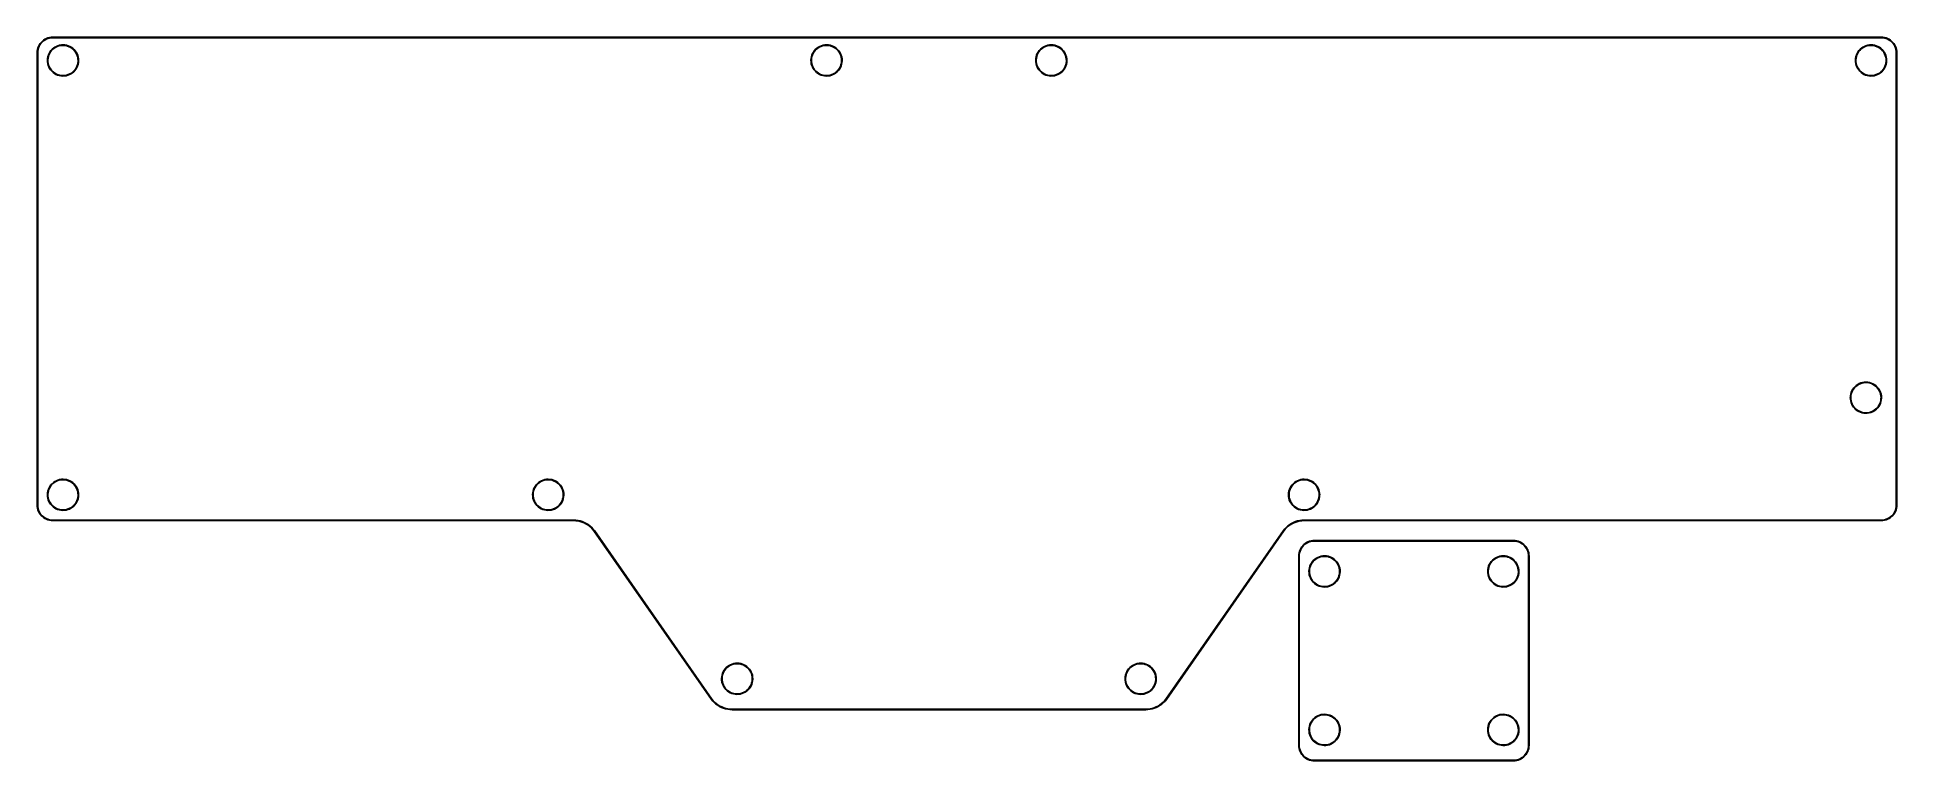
# Model space of a CAD drawing. Extents: x 26 to 390, y -199 to -57.
import ezdxf

# ---------------------------------------------------------------- set-up
doc = ezdxf.new("R2010")
doc.units = 0
doc.layers.add('BLACK', color=7, linetype='CONTINUOUS')

msp = doc.modelspace()

# ---------------------------------------------------------------- linework, layer by layer
at = {"layer": 'BLACK', "linetype": 'CONTINUOUS'}
for p, q in [((26.7334, -58.4592), (26.9592, -58.2334)), ((27.1578, -58.19), (26.9107, -58.4107)), ((26.9592, -58.2334), (27.2073, -58.0325)), ((27.428, -57.9982), (27.1578, -58.19)), ((27.2073, -58.0325), (27.475, -57.8586)), ((27.718, -57.838), (27.428, -57.9982)), ((27.475, -57.8586), (27.7595, -57.7137)), ((28.0241, -57.7112), (27.718, -57.838)), ((27.7595, -57.7137), (28.0575, -57.5993)), ((28.3425, -57.6194), (28.0241, -57.7112)), ((28.0575, -57.5993), (28.3659, -57.5166)), ((28.6692, -57.5639), (28.3425, -57.6194)), ((28.3659, -57.5166), (28.6812, -57.4667)), ((28.9901, -57.5459), (28.6692, -57.5639)), ((28.6812, -57.4667), (29, -57.45)), ((29, -57.55), (28.9901, -57.5459)), ((29, -57.45), (387, -57.45)), ((387, -57.55), (29, -57.55)), ((387, -57.45), (387.319, -57.4667)), ((387.01, -57.5459), (387, -57.55)), ((387.331, -57.5639), (387.01, -57.5459)), ((387.319, -57.4667), (387.634, -57.5166)), ((387.657, -57.6194), (387.331, -57.5639)), ((387.634, -57.5166), (387.943, -57.5993)), ((387.976, -57.7112), (387.657, -57.6194)), ((387.943, -57.5993), (388.241, -57.7137)), ((388.282, -57.838), (387.976, -57.7112)), ((388.241, -57.7137), (388.525, -57.8586)), ((388.572, -57.9982), (388.282, -57.838)), ((388.525, -57.8586), (388.793, -58.0325)), ((388.842, -58.19), (388.572, -57.9982)), ((388.793, -58.0325), (389.041, -58.2334)), ((389.089, -58.4107), (388.842, -58.19)), ((389.041, -58.2334), (389.267, -58.4592)), ((25.95, -60.5), (25.9667, -60.1812)), ((25.95, -149), (25.95, -60.5)), ((25.9667, -60.1812), (26.0166, -59.8659)), ((26.0166, -59.8659), (26.0993, -59.5575)), ((26.0639, -60.1692), (26.0459, -60.4901)), ((26.0459, -60.4901), (26.05, -60.5)), ((26.05, -60.5), (26.05, -149)), ((26.1194, -59.8425), (26.0639, -60.1692)), ((26.0993, -59.5575), (26.2137, -59.2595)), ((26.2112, -59.5241), (26.1194, -59.8425)), ((26.338, -59.218), (26.2112, -59.5241)), ((26.2137, -59.2595), (26.3586, -58.975)), ((26.4982, -58.928), (26.338, -59.218)), ((26.3586, -58.975), (26.5325, -58.7073)), ((26.69, -58.6578), (26.4982, -58.928)), ((26.5325, -58.7073), (26.7334, -58.4592)), ((26.9107, -58.4107), (26.69, -58.6578)), ((27.9538, -61.9072), (27.974, -61.6177)), ((27.974, -61.6177), (28.0355, -61.2828)), ((28.0355, -61.2828), (28.1339, -60.9568)), ((28.0767, -61.5683), (28.0465, -61.9072)), ((28.1457, -61.2352), (28.0767, -61.5683)), ((28.1339, -60.9568), (28.2681, -60.6439)), ((28.2525, -60.9122), (28.1457, -61.2352)), ((28.3957, -60.6036), (28.2525, -60.9122)), ((28.2681, -60.6439), (28.4363, -60.3478)), ((28.5735, -60.3135), (28.3957, -60.6036)), ((28.4363, -60.3478), (28.6364, -60.0723)), ((28.7834, -60.0458), (28.5735, -60.3135)), ((28.6364, -60.0723), (28.866, -59.8209)), ((29.0227, -59.804), (28.7834, -60.0458)), ((28.866, -59.8209), (29.1222, -59.5966)), ((29.2882, -59.5913), (29.0227, -59.804)), ((29.1222, -59.5966), (29.4018, -59.4022)), ((29.5764, -59.4105), (29.2882, -59.5913)), ((29.4018, -59.4022), (29.7014, -59.2403)), ((29.8835, -59.2641), (29.5764, -59.4105)), ((29.7014, -59.2403), (30.0171, -59.1127)), ((30.2053, -59.1539), (29.8835, -59.2641)), ((30.0171, -59.1127), (30.3451, -59.0211)), ((30.5377, -59.0814), (30.2053, -59.1539)), ((30.3451, -59.0211), (30.6812, -58.9667)), ((30.8763, -59.0476), (30.5377, -59.0814)), ((30.6812, -58.9667), (31.0213, -58.9501)), ((31.2164, -59.0529), (30.8763, -59.0476)), ((31.0213, -58.9501), (31.3611, -58.9715)), ((31.5537, -59.0973), (31.2164, -59.0529)), ((31.3611, -58.9715), (31.6965, -59.0306)), ((31.8837, -59.1802), (31.5537, -59.0973)), ((31.6965, -59.0306), (32.0231, -59.1267)), ((32.2019, -59.3005), (31.8837, -59.1802)), ((32.0231, -59.1267), (32.337, -59.2587)), ((32.5042, -59.4565), (32.2019, -59.3005)), ((32.337, -59.2587), (32.6343, -59.4248)), ((32.7866, -59.6463), (32.5042, -59.4565)), ((32.6343, -59.4248), (32.9111, -59.623)), ((33.0453, -59.8672), (32.7866, -59.6463)), ((32.9111, -59.623), (33.1642, -59.8509)), ((33.2769, -60.1164), (33.0453, -59.8672)), ((33.1642, -59.8509), (33.3903, -60.1055)), ((33.4783, -60.3906), (33.2769, -60.1164)), ((33.3903, -60.1055), (33.5865, -60.3837)), ((33.6468, -60.6861), (33.4783, -60.3906)), ((33.5865, -60.3837), (33.7506, -60.6821)), ((33.7803, -60.999), (33.6468, -60.6861)), ((33.7506, -60.6821), (33.8803, -60.997)), ((33.8769, -61.3252), (33.7803, -60.999)), ((33.9354, -61.6604), (33.8769, -61.3252)), ((33.8803, -60.997), (33.9742, -61.3243)), ((33.955, -62), (33.9354, -61.6604)), ((33.9742, -61.3243), (34.031, -61.66)), ((34.031, -61.66), (34.05, -62)), ((177.454, -61.9072), (177.474, -61.6177)), ((177.474, -61.6177), (177.536, -61.2828)), ((177.536, -61.2828), (177.634, -60.9568)), ((177.577, -61.5683), (177.546, -61.9072)), ((177.646, -61.2352), (177.577, -61.5683)), ((177.634, -60.9568), (177.768, -60.6439)), ((177.753, -60.9122), (177.646, -61.2352)), ((177.896, -60.6036), (177.753, -60.9122)), ((177.768, -60.6439), (177.936, -60.3478)), ((178.074, -60.3135), (177.896, -60.6036)), ((177.936, -60.3478), (178.136, -60.0723)), ((178.283, -60.0458), (178.074, -60.3135)), ((178.136, -60.0723), (178.366, -59.8209)), ((178.523, -59.804), (178.283, -60.0458)), ((178.366, -59.8209), (178.622, -59.5966)), ((178.788, -59.5913), (178.523, -59.804)), ((178.622, -59.5966), (178.902, -59.4022)), ((179.076, -59.4105), (178.788, -59.5913)), ((178.902, -59.4022), (179.201, -59.2403)), ((179.383, -59.2641), (179.076, -59.4105)), ((179.201, -59.2403), (179.517, -59.1127)), ((179.705, -59.1539), (179.383, -59.2641)), ((179.517, -59.1127), (179.845, -59.0211)), ((180.038, -59.0814), (179.705, -59.1539)), ((179.845, -59.0211), (180.181, -58.9667)), ((180.376, -59.0476), (180.038, -59.0814)), ((180.181, -58.9667), (180.521, -58.9501)), ((180.716, -59.0529), (180.376, -59.0476)), ((180.521, -58.9501), (180.861, -58.9715)), ((181.054, -59.0973), (180.716, -59.0529)), ((180.861, -58.9715), (181.196, -59.0306)), ((181.384, -59.1802), (181.054, -59.0973)), ((181.196, -59.0306), (181.523, -59.1267)), ((181.702, -59.3005), (181.384, -59.1802)), ((181.523, -59.1267), (181.837, -59.2587)), ((182.004, -59.4565), (181.702, -59.3005)), ((181.837, -59.2587), (182.134, -59.4248)), ((182.287, -59.6463), (182.004, -59.4565)), ((182.134, -59.4248), (182.411, -59.623)), ((182.545, -59.8672), (182.287, -59.6463)), ((182.411, -59.623), (182.664, -59.8509)), ((182.777, -60.1164), (182.545, -59.8672)), ((182.664, -59.8509), (182.89, -60.1055)), ((182.978, -60.3906), (182.777, -60.1164)), ((182.89, -60.1055), (183.087, -60.3837)), ((183.147, -60.6861), (182.978, -60.3906)), ((183.087, -60.3837), (183.251, -60.6821)), ((183.28, -60.999), (183.147, -60.6861)), ((183.251, -60.6821), (183.38, -60.997)), ((183.377, -61.3252), (183.28, -60.999)), ((183.435, -61.6604), (183.377, -61.3252)), ((183.38, -60.997), (183.474, -61.3243)), ((183.455, -62), (183.435, -61.6604)), ((183.474, -61.3243), (183.531, -61.66)), ((183.531, -61.66), (183.55, -62)), ((221.454, -61.9072), (221.474, -61.6177)), ((221.474, -61.6177), (221.536, -61.2828)), ((221.536, -61.2828), (221.634, -60.9568)), ((221.577, -61.5683), (221.546, -61.9072)), ((221.646, -61.2352), (221.577, -61.5683)), ((221.634, -60.9568), (221.768, -60.6439)), ((221.753, -60.9122), (221.646, -61.2352)), ((221.896, -60.6036), (221.753, -60.9122)), ((221.768, -60.6439), (221.936, -60.3478)), ((222.074, -60.3135), (221.896, -60.6036)), ((221.936, -60.3478), (222.136, -60.0723)), ((222.283, -60.0458), (222.074, -60.3135)), ((222.136, -60.0723), (222.366, -59.8209)), ((222.523, -59.804), (222.283, -60.0458)), ((222.366, -59.8209), (222.622, -59.5966)), ((222.788, -59.5913), (222.523, -59.804)), ((222.622, -59.5966), (222.902, -59.4022)), ((223.076, -59.4105), (222.788, -59.5913)), ((222.902, -59.4022), (223.201, -59.2403)), ((223.383, -59.2641), (223.076, -59.4105)), ((223.201, -59.2403), (223.517, -59.1127)), ((223.705, -59.1539), (223.383, -59.2641)), ((223.517, -59.1127), (223.845, -59.0211)), ((224.038, -59.0814), (223.705, -59.1539)), ((223.845, -59.0211), (224.181, -58.9667)), ((224.376, -59.0476), (224.038, -59.0814)), ((224.181, -58.9667), (224.521, -58.9501)), ((224.716, -59.0529), (224.376, -59.0476)), ((224.521, -58.9501), (224.861, -58.9715)), ((225.054, -59.0973), (224.716, -59.0529)), ((224.861, -58.9715), (225.196, -59.0306)), ((225.384, -59.1802), (225.054, -59.0973)), ((225.196, -59.0306), (225.523, -59.1267)), ((225.702, -59.3005), (225.384, -59.1802)), ((225.523, -59.1267), (225.837, -59.2587)), ((226.004, -59.4565), (225.702, -59.3005)), ((225.837, -59.2587), (226.134, -59.4248)), ((226.287, -59.6463), (226.004, -59.4565)), ((226.134, -59.4248), (226.411, -59.623)), ((226.545, -59.8672), (226.287, -59.6463)), ((226.411, -59.623), (226.664, -59.8509)), ((226.777, -60.1164), (226.545, -59.8672)), ((226.664, -59.8509), (226.89, -60.1055)), ((226.978, -60.3906), (226.777, -60.1164)), ((226.89, -60.1055), (227.087, -60.3837)), ((227.147, -60.6861), (226.978, -60.3906)), ((227.087, -60.3837), (227.251, -60.6821)), ((227.28, -60.999), (227.147, -60.6861)), ((227.251, -60.6821), (227.38, -60.997)), ((227.377, -61.3252), (227.28, -60.999)), ((227.435, -61.6604), (227.377, -61.3252)), ((227.38, -60.997), (227.474, -61.3243)), ((227.455, -62), (227.435, -61.6604)), ((227.474, -61.3243), (227.531, -61.66)), ((227.531, -61.66), (227.55, -62)), ((381.954, -61.9072), (381.974, -61.6177)), ((381.974, -61.6177), (382.036, -61.2828)), ((382.036, -61.2828), (382.134, -60.9568)), ((382.077, -61.5683), (382.046, -61.9072)), ((382.146, -61.2352), (382.077, -61.5683)), ((382.134, -60.9568), (382.268, -60.6439)), ((382.253, -60.9122), (382.146, -61.2352)), ((382.396, -60.6036), (382.253, -60.9122)), ((382.268, -60.6439), (382.436, -60.3478)), ((382.574, -60.3135), (382.396, -60.6036)), ((382.436, -60.3478), (382.636, -60.0723)), ((382.783, -60.0458), (382.574, -60.3135)), ((382.636, -60.0723), (382.866, -59.8209)), ((383.023, -59.804), (382.783, -60.0458)), ((382.866, -59.8209), (383.122, -59.5966)), ((383.288, -59.5913), (383.023, -59.804)), ((383.122, -59.5966), (383.402, -59.4022)), ((383.576, -59.4105), (383.288, -59.5913)), ((383.402, -59.4022), (383.701, -59.2403)), ((383.883, -59.2641), (383.576, -59.4105)), ((383.701, -59.2403), (384.017, -59.1127)), ((384.205, -59.1539), (383.883, -59.2641)), ((384.017, -59.1127), (384.345, -59.0211)), ((384.538, -59.0814), (384.205, -59.1539)), ((384.345, -59.0211), (384.681, -58.9667)), ((384.876, -59.0476), (384.538, -59.0814)), ((384.681, -58.9667), (385.021, -58.9501)), ((385.216, -59.0529), (384.876, -59.0476)), ((385.021, -58.9501), (385.361, -58.9715)), ((385.554, -59.0973), (385.216, -59.0529)), ((385.361, -58.9715), (385.696, -59.0306)), ((385.884, -59.1802), (385.554, -59.0973)), ((385.696, -59.0306), (386.023, -59.1267)), ((386.202, -59.3005), (385.884, -59.1802)), ((386.023, -59.1267), (386.337, -59.2587)), ((386.504, -59.4565), (386.202, -59.3005)), ((386.337, -59.2587), (386.634, -59.4248)), ((386.787, -59.6463), (386.504, -59.4565)), ((386.634, -59.4248), (386.911, -59.623)), ((387.045, -59.8672), (386.787, -59.6463)), ((386.911, -59.623), (387.164, -59.8509)), ((387.277, -60.1164), (387.045, -59.8672)), ((387.164, -59.8509), (387.39, -60.1055)), ((387.478, -60.3906), (387.277, -60.1164)), ((387.39, -60.1055), (387.587, -60.3837)), ((387.647, -60.6861), (387.478, -60.3906)), ((387.587, -60.3837), (387.751, -60.6821)), ((387.78, -60.999), (387.647, -60.6861)), ((387.751, -60.6821), (387.88, -60.997)), ((387.877, -61.3252), (387.78, -60.999)), ((387.935, -61.6604), (387.877, -61.3252)), ((387.88, -60.997), (387.974, -61.3243)), ((387.955, -62), (387.935, -61.6604)), ((387.974, -61.3243), (388.031, -61.66)), ((388.031, -61.66), (388.05, -62)), ((389.31, -58.6578), (389.089, -58.4107)), ((389.267, -58.4592), (389.468, -58.7073)), ((389.502, -58.928), (389.31, -58.6578)), ((389.468, -58.7073), (389.641, -58.975)), ((389.662, -59.218), (389.502, -58.928)), ((389.641, -58.975), (389.786, -59.2595)), ((389.789, -59.5241), (389.662, -59.218)), ((389.786, -59.2595), (389.901, -59.5575)), ((389.881, -59.8425), (389.789, -59.5241)), ((389.936, -60.1692), (389.881, -59.8425)), ((389.901, -59.5575), (389.983, -59.8659)), ((389.954, -60.4901), (389.936, -60.1692)), ((389.95, -60.5), (389.954, -60.4901)), ((389.95, -149), (389.95, -60.5)), ((389.983, -59.8659), (390.033, -60.1812)), ((390.033, -60.1812), (390.05, -60.5)), ((390.05, -60.5), (390.05, -149)), ((27.9503, -61.9574), (27.9538, -61.9072)), ((27.9646, -62.2976), (27.9503, -61.9574)), ((28.0166, -62.6341), (27.9646, -62.2976)), ((28.1059, -62.9627), (28.0166, -62.6341)), ((28.0465, -61.9072), (28.0554, -62.2473)), ((28.0554, -62.2473), (28.1033, -62.5841)), ((28.1033, -62.5841), (28.1896, -62.9131)), ((28.2313, -63.2793), (28.1059, -62.9627)), ((28.1896, -62.9131), (28.3132, -63.2301)), ((28.3911, -63.58), (28.2313, -63.2793)), ((28.3132, -63.2301), (28.4724, -63.5308)), ((28.5835, -63.8609), (28.3911, -63.58)), ((28.4724, -63.5308), (28.6651, -63.8111)), ((28.806, -64.1187), (28.5835, -63.8609)), ((28.6651, -63.8111), (28.8887, -64.0675)), ((29.0559, -64.3501), (28.806, -64.1187)), ((28.8887, -64.0675), (29.1404, -64.2965)), ((29.3299, -64.5521), (29.0559, -64.3501)), ((29.1404, -64.2965), (29.4166, -64.495)), ((29.6248, -64.7224), (29.3299, -64.5521)), ((29.4166, -64.495), (29.7139, -64.6604)), ((29.9369, -64.8587), (29.6248, -64.7224)), ((29.7139, -64.6604), (30.0282, -64.7906)), ((30.2621, -64.9594), (29.9369, -64.8587)), ((30.0282, -64.7906), (30.3554, -64.8838)), ((30.5966, -65.0232), (30.2621, -64.9594)), ((30.3554, -64.8838), (30.6911, -64.9388)), ((30.9361, -65.0493), (30.5966, -65.0232)), ((30.6911, -64.9388), (31.0309, -64.9548)), ((31.2764, -65.0374), (30.9361, -65.0493)), ((31.0309, -64.9548), (31.3704, -64.9317)), ((31.6133, -64.9877), (31.2764, -65.0374)), ((31.3704, -64.9317), (31.7049, -64.8697)), ((31.9425, -64.9007), (31.6133, -64.9877)), ((31.7049, -64.8697), (32.03, -64.7697)), ((32.26, -64.7776), (31.9425, -64.9007)), ((32.03, -64.7697), (32.3415, -64.6329)), ((32.5617, -64.6198), (32.26, -64.7776)), ((32.3415, -64.6329), (32.6353, -64.4613)), ((32.844, -64.4294), (32.5617, -64.6198)), ((32.6353, -64.4613), (32.9073, -64.257)), ((33.1033, -64.2087), (32.844, -64.4294)), ((32.9073, -64.257), (33.1541, -64.0228)), ((33.3364, -63.9605), (33.1033, -64.2087)), ((33.1541, -64.0228), (33.3723, -63.7618)), ((33.5404, -63.6878), (33.3364, -63.9605)), ((33.3723, -63.7618), (33.5591, -63.4775)), ((33.7127, -63.3941), (33.5404, -63.6878)), ((33.5591, -63.4775), (33.712, -63.1736)), ((33.712, -63.1736), (33.8289, -62.8541)), ((33.8512, -63.0831), (33.7127, -63.3941)), ((33.8289, -62.8541), (33.9083, -62.5233)), ((33.9542, -62.7585), (33.8512, -63.0831)), ((33.9083, -62.5233), (33.9492, -62.1855)), ((33.9492, -62.1855), (33.955, -62)), ((34.0203, -62.4245), (33.9542, -62.7585)), ((34.0488, -62.0852), (34.0203, -62.4245)), ((34.05, -62), (34.0488, -62.0852)), ((177.45, -61.9574), (177.454, -61.9072)), ((177.465, -62.2976), (177.45, -61.9574)), ((177.517, -62.6341), (177.465, -62.2976)), ((177.606, -62.9627), (177.517, -62.6341)), ((177.546, -61.9072), (177.555, -62.2473)), ((177.555, -62.2473), (177.603, -62.5841)), ((177.603, -62.5841), (177.69, -62.9131)), ((177.731, -63.2793), (177.606, -62.9627)), ((177.69, -62.9131), (177.813, -63.2301)), ((177.891, -63.58), (177.731, -63.2793)), ((177.813, -63.2301), (177.972, -63.5308)), ((178.084, -63.8609), (177.891, -63.58)), ((177.972, -63.5308), (178.165, -63.8111)), ((178.306, -64.1187), (178.084, -63.8609)), ((178.165, -63.8111), (178.389, -64.0675)), ((178.556, -64.3501), (178.306, -64.1187)), ((178.389, -64.0675), (178.64, -64.2965)), ((178.83, -64.5521), (178.556, -64.3501)), ((178.64, -64.2965), (178.917, -64.495)), ((179.125, -64.7224), (178.83, -64.5521)), ((178.917, -64.495), (179.214, -64.6604)), ((179.437, -64.8587), (179.125, -64.7224)), ((179.214, -64.6604), (179.528, -64.7906)), ((179.762, -64.9594), (179.437, -64.8587)), ((179.528, -64.7906), (179.855, -64.8838)), ((180.097, -65.0232), (179.762, -64.9594)), ((179.855, -64.8838), (180.191, -64.9388)), ((180.436, -65.0493), (180.097, -65.0232)), ((180.191, -64.9388), (180.531, -64.9548)), ((180.776, -65.0374), (180.436, -65.0493)), ((180.531, -64.9548), (180.87, -64.9317)), ((181.113, -64.9877), (180.776, -65.0374)), ((180.87, -64.9317), (181.205, -64.8697)), ((181.443, -64.9007), (181.113, -64.9877)), ((181.205, -64.8697), (181.53, -64.7697)), ((181.76, -64.7776), (181.443, -64.9007)), ((181.53, -64.7697), (181.842, -64.6329)), ((182.062, -64.6198), (181.76, -64.7776)), ((181.842, -64.6329), (182.135, -64.4613)), ((182.344, -64.4294), (182.062, -64.6198)), ((182.135, -64.4613), (182.407, -64.257)), ((182.603, -64.2087), (182.344, -64.4294)), ((182.407, -64.257), (182.654, -64.0228)), ((182.836, -63.9605), (182.603, -64.2087)), ((182.654, -64.0228), (182.872, -63.7618)), ((183.04, -63.6878), (182.836, -63.9605)), ((182.872, -63.7618), (183.059, -63.4775)), ((183.213, -63.3941), (183.04, -63.6878)), ((183.059, -63.4775), (183.212, -63.1736)), ((183.212, -63.1736), (183.329, -62.8541)), ((183.351, -63.0831), (183.213, -63.3941)), ((183.329, -62.8541), (183.408, -62.5233)), ((183.454, -62.7585), (183.351, -63.0831)), ((183.408, -62.5233), (183.449, -62.1855)), ((183.449, -62.1855), (183.455, -62)), ((183.52, -62.4245), (183.454, -62.7585)), ((183.549, -62.0852), (183.52, -62.4245)), ((183.55, -62), (183.549, -62.0852)), ((221.45, -61.9574), (221.454, -61.9072)), ((221.465, -62.2976), (221.45, -61.9574)), ((221.517, -62.6341), (221.465, -62.2976)), ((221.606, -62.9627), (221.517, -62.6341)), ((221.546, -61.9072), (221.555, -62.2473)), ((221.555, -62.2473), (221.603, -62.5841)), ((221.603, -62.5841), (221.69, -62.9131)), ((221.731, -63.2793), (221.606, -62.9627)), ((221.69, -62.9131), (221.813, -63.2301)), ((221.891, -63.58), (221.731, -63.2793)), ((221.813, -63.2301), (221.972, -63.5308)), ((222.084, -63.8609), (221.891, -63.58)), ((221.972, -63.5308), (222.165, -63.8111)), ((222.306, -64.1187), (222.084, -63.8609)), ((222.165, -63.8111), (222.389, -64.0675)), ((222.556, -64.3501), (222.306, -64.1187)), ((222.389, -64.0675), (222.64, -64.2965)), ((222.83, -64.5521), (222.556, -64.3501)), ((222.64, -64.2965), (222.917, -64.495)), ((223.125, -64.7224), (222.83, -64.5521)), ((222.917, -64.495), (223.214, -64.6604)), ((223.437, -64.8587), (223.125, -64.7224)), ((223.214, -64.6604), (223.528, -64.7906)), ((223.762, -64.9594), (223.437, -64.8587)), ((223.528, -64.7906), (223.855, -64.8838)), ((224.097, -65.0232), (223.762, -64.9594)), ((223.855, -64.8838), (224.191, -64.9388)), ((224.436, -65.0493), (224.097, -65.0232)), ((224.191, -64.9388), (224.531, -64.9548)), ((224.776, -65.0374), (224.436, -65.0493)), ((224.531, -64.9548), (224.87, -64.9317)), ((225.113, -64.9877), (224.776, -65.0374)), ((224.87, -64.9317), (225.205, -64.8697)), ((225.443, -64.9007), (225.113, -64.9877)), ((225.205, -64.8697), (225.53, -64.7697)), ((225.76, -64.7776), (225.443, -64.9007)), ((225.53, -64.7697), (225.842, -64.6329)), ((226.062, -64.6198), (225.76, -64.7776)), ((225.842, -64.6329), (226.135, -64.4613)), ((226.344, -64.4294), (226.062, -64.6198)), ((226.135, -64.4613), (226.407, -64.257)), ((226.603, -64.2087), (226.344, -64.4294)), ((226.407, -64.257), (226.654, -64.0228)), ((226.836, -63.9605), (226.603, -64.2087)), ((226.654, -64.0228), (226.872, -63.7618)), ((227.04, -63.6878), (226.836, -63.9605)), ((226.872, -63.7618), (227.059, -63.4775)), ((227.213, -63.3941), (227.04, -63.6878)), ((227.059, -63.4775), (227.212, -63.1736)), ((227.212, -63.1736), (227.329, -62.8541)), ((227.351, -63.0831), (227.213, -63.3941)), ((227.329, -62.8541), (227.408, -62.5233)), ((227.454, -62.7585), (227.351, -63.0831)), ((227.408, -62.5233), (227.449, -62.1855)), ((227.449, -62.1855), (227.455, -62)), ((227.52, -62.4245), (227.454, -62.7585)), ((227.549, -62.0852), (227.52, -62.4245)), ((227.55, -62), (227.549, -62.0852)), ((381.95, -61.9574), (381.954, -61.9072)), ((381.965, -62.2976), (381.95, -61.9574)), ((382.017, -62.6341), (381.965, -62.2976)), ((382.106, -62.9627), (382.017, -62.6341)), ((382.046, -61.9072), (382.055, -62.2473)), ((382.055, -62.2473), (382.103, -62.5841)), ((382.103, -62.5841), (382.19, -62.9131)), ((382.231, -63.2793), (382.106, -62.9627)), ((382.19, -62.9131), (382.313, -63.2301)), ((382.391, -63.58), (382.231, -63.2793)), ((382.313, -63.2301), (382.472, -63.5308)), ((382.584, -63.8609), (382.391, -63.58)), ((382.472, -63.5308), (382.665, -63.8111)), ((382.806, -64.1187), (382.584, -63.8609)), ((382.665, -63.8111), (382.889, -64.0675)), ((383.056, -64.3501), (382.806, -64.1187)), ((382.889, -64.0675), (383.14, -64.2965)), ((383.33, -64.5521), (383.056, -64.3501)), ((383.14, -64.2965), (383.417, -64.495)), ((383.625, -64.7224), (383.33, -64.5521)), ((383.417, -64.495), (383.714, -64.6604)), ((383.937, -64.8587), (383.625, -64.7224)), ((383.714, -64.6604), (384.028, -64.7906)), ((384.262, -64.9594), (383.937, -64.8587)), ((384.028, -64.7906), (384.355, -64.8838)), ((384.597, -65.0232), (384.262, -64.9594)), ((384.355, -64.8838), (384.691, -64.9388)), ((384.936, -65.0493), (384.597, -65.0232)), ((384.691, -64.9388), (385.031, -64.9548)), ((385.276, -65.0374), (384.936, -65.0493)), ((385.031, -64.9548), (385.37, -64.9317)), ((385.613, -64.9877), (385.276, -65.0374)), ((385.37, -64.9317), (385.705, -64.8697)), ((385.943, -64.9007), (385.613, -64.9877)), ((385.705, -64.8697), (386.03, -64.7697)), ((386.26, -64.7776), (385.943, -64.9007)), ((386.03, -64.7697), (386.342, -64.6329)), ((386.562, -64.6198), (386.26, -64.7776)), ((386.342, -64.6329), (386.635, -64.4613)), ((386.844, -64.4294), (386.562, -64.6198)), ((386.635, -64.4613), (386.907, -64.257)), ((387.103, -64.2087), (386.844, -64.4294)), ((386.907, -64.257), (387.154, -64.0228)), ((387.336, -63.9605), (387.103, -64.2087)), ((387.154, -64.0228), (387.372, -63.7618)), ((387.54, -63.6878), (387.336, -63.9605)), ((387.372, -63.7618), (387.559, -63.4775)), ((387.713, -63.3941), (387.54, -63.6878)), ((387.559, -63.4775), (387.712, -63.1736)), ((387.712, -63.1736), (387.829, -62.8541)), ((387.851, -63.0831), (387.713, -63.3941)), ((387.829, -62.8541), (387.908, -62.5233)), ((387.954, -62.7585), (387.851, -63.0831)), ((387.908, -62.5233), (387.949, -62.1855)), ((387.949, -62.1855), (387.955, -62)), ((388.02, -62.4245), (387.954, -62.7585)), ((388.049, -62.0852), (388.02, -62.4245)), ((388.05, -62), (388.049, -62.0852)), ((380.974, -127.618), (381.036, -127.283)), ((381.036, -127.283), (381.134, -126.957)), ((381.146, -127.235), (381.077, -127.568)), ((381.134, -126.957), (381.268, -126.644)), ((381.253, -126.912), (381.146, -127.235)), ((381.396, -126.604), (381.253, -126.912)), ((381.268, -126.644), (381.436, -126.348)), ((381.574, -126.314), (381.396, -126.604)), ((381.436, -126.348), (381.636, -126.072)), ((381.783, -126.046), (381.574, -126.314)), ((381.636, -126.072), (381.866, -125.821)), ((382.023, -125.804), (381.783, -126.046)), ((381.866, -125.821), (382.122, -125.597)), ((382.288, -125.591), (382.023, -125.804)), ((382.122, -125.597), (382.402, -125.402)), ((382.576, -125.411), (382.288, -125.591)), ((382.402, -125.402), (382.701, -125.24)), ((382.883, -125.264), (382.576, -125.411)), ((382.701, -125.24), (383.017, -125.113)), ((383.205, -125.154), (382.883, -125.264)), ((383.017, -125.113), (383.345, -125.021)), ((383.538, -125.081), (383.205, -125.154)), ((383.345, -125.021), (383.681, -124.967)), ((383.876, -125.048), (383.538, -125.081)), ((383.681, -124.967), (384.021, -124.95)), ((384.216, -125.053), (383.876, -125.048)), ((384.021, -124.95), (384.361, -124.971)), ((384.554, -125.097), (384.216, -125.053)), ((384.361, -124.971), (384.696, -125.031)), ((384.884, -125.18), (384.554, -125.097)), ((384.696, -125.031), (385.023, -125.127)), ((385.202, -125.3), (384.884, -125.18)), ((385.023, -125.127), (385.337, -125.259)), ((385.504, -125.457), (385.202, -125.3)), ((385.337, -125.259), (385.634, -125.425)), ((385.787, -125.646), (385.504, -125.457)), ((385.634, -125.425), (385.911, -125.623)), ((386.045, -125.867), (385.787, -125.646)), ((385.911, -125.623), (386.164, -125.851)), ((386.277, -126.116), (386.045, -125.867)), ((386.164, -125.851), (386.39, -126.105)), ((386.478, -126.391), (386.277, -126.116)), ((386.39, -126.105), (386.587, -126.384)), ((386.647, -126.686), (386.478, -126.391)), ((386.587, -126.384), (386.751, -126.682)), ((386.78, -126.999), (386.647, -126.686)), ((386.751, -126.682), (386.88, -126.997)), ((386.877, -127.325), (386.78, -126.999)), ((386.935, -127.66), (386.877, -127.325)), ((386.88, -126.997), (386.974, -127.324)), ((386.974, -127.324), (387.031, -127.66)), ((380.95, -127.957), (380.954, -127.907)), ((380.965, -128.298), (380.95, -127.957)), ((380.954, -127.907), (380.974, -127.618)), ((381.017, -128.634), (380.965, -128.298)), ((381.106, -128.963), (381.017, -128.634)), ((381.077, -127.568), (381.046, -127.907)), ((381.046, -127.907), (381.055, -128.247)), ((381.055, -128.247), (381.103, -128.584)), ((381.103, -128.584), (381.19, -128.913)), ((381.231, -129.279), (381.106, -128.963)), ((381.19, -128.913), (381.313, -129.23)), ((381.391, -129.58), (381.231, -129.279)), ((381.313, -129.23), (381.472, -129.531)), ((381.584, -129.861), (381.391, -129.58)), ((381.472, -129.531), (381.665, -129.811)), ((381.806, -130.119), (381.584, -129.861)), ((381.665, -129.811), (381.889, -130.068)), ((382.056, -130.35), (381.806, -130.119)), ((381.889, -130.068), (382.14, -130.296)), ((382.33, -130.552), (382.056, -130.35)), ((382.14, -130.296), (382.417, -130.495)), ((382.625, -130.722), (382.33, -130.552)), ((382.417, -130.495), (382.714, -130.66)), ((382.937, -130.859), (382.625, -130.722)), ((382.714, -130.66), (383.028, -130.791)), ((383.262, -130.959), (382.937, -130.859)), ((383.028, -130.791), (383.355, -130.884)), ((383.597, -131.023), (383.262, -130.959)), ((383.355, -130.884), (383.691, -130.939)), ((383.936, -131.049), (383.597, -131.023)), ((383.691, -130.939), (384.031, -130.955)), ((384.276, -131.037), (383.936, -131.049)), ((384.031, -130.955), (384.37, -130.932)), ((384.613, -130.988), (384.276, -131.037)), ((384.37, -130.932), (384.705, -130.87)), ((384.943, -130.901), (384.613, -130.988)), ((384.705, -130.87), (385.03, -130.77)), ((385.26, -130.778), (384.943, -130.901)), ((385.03, -130.77), (385.342, -130.633)), ((385.562, -130.62), (385.26, -130.778)), ((385.342, -130.633), (385.635, -130.461)), ((385.844, -130.429), (385.562, -130.62)), ((385.635, -130.461), (385.907, -130.257)), ((386.103, -130.209), (385.844, -130.429)), ((385.907, -130.257), (386.154, -130.023)), ((386.336, -129.961), (386.103, -130.209)), ((386.154, -130.023), (386.372, -129.762)), ((386.54, -129.688), (386.336, -129.961)), ((386.372, -129.762), (386.559, -129.477)), ((386.713, -129.394), (386.54, -129.688)), ((386.559, -129.477), (386.712, -129.174)), ((386.712, -129.174), (386.829, -128.854)), ((386.851, -129.083), (386.713, -129.394)), ((386.829, -128.854), (386.908, -128.523)), ((386.954, -128.759), (386.851, -129.083)), ((386.908, -128.523), (386.949, -128.186)), ((386.955, -128), (386.935, -127.66)), ((386.949, -128.186), (386.955, -128)), ((387.02, -128.424), (386.954, -128.759)), ((387.049, -128.085), (387.02, -128.424)), ((387.031, -127.66), (387.05, -128)), ((387.05, -128), (387.049, -128.085)), ((28.3957, -145.604), (28.2525, -145.912)), ((28.2681, -145.644), (28.4363, -145.348)), ((28.5735, -145.314), (28.3957, -145.604)), ((28.4363, -145.348), (28.6364, -145.072)), ((28.7834, -145.046), (28.5735, -145.314)), ((28.6364, -145.072), (28.866, -144.821)), ((29.0227, -144.804), (28.7834, -145.046)), ((28.866, -144.821), (29.1222, -144.597)), ((29.2882, -144.591), (29.0227, -144.804)), ((29.1222, -144.597), (29.4018, -144.402)), ((29.5764, -144.411), (29.2882, -144.591)), ((29.4018, -144.402), (29.7014, -144.24)), ((29.8835, -144.264), (29.5764, -144.411)), ((29.7014, -144.24), (30.0171, -144.113)), ((30.2053, -144.154), (29.8835, -144.264)), ((30.0171, -144.113), (30.3451, -144.021)), ((30.5377, -144.081), (30.2053, -144.154)), ((30.3451, -144.021), (30.6812, -143.967)), ((30.8763, -144.048), (30.5377, -144.081)), ((30.6812, -143.967), (31.0213, -143.95)), ((31.2164, -144.053), (30.8763, -144.048)), ((31.0213, -143.95), (31.3611, -143.971)), ((31.5537, -144.097), (31.2164, -144.053)), ((31.3611, -143.971), (31.6965, -144.031)), ((31.8837, -144.18), (31.5537, -144.097)), ((31.6965, -144.031), (32.0231, -144.127)), ((32.2019, -144.3), (31.8837, -144.18)), ((32.0231, -144.127), (32.337, -144.259)), ((32.5042, -144.457), (32.2019, -144.3)), ((32.337, -144.259), (32.6343, -144.425)), ((32.7866, -144.646), (32.5042, -144.457)), ((32.6343, -144.425), (32.9111, -144.623)), ((33.0453, -144.867), (32.7866, -144.646)), ((32.9111, -144.623), (33.1642, -144.851)), ((33.2769, -145.116), (33.0453, -144.867)), ((33.1642, -144.851), (33.3903, -145.105)), ((33.4783, -145.391), (33.2769, -145.116)), ((33.3903, -145.105), (33.5865, -145.384)), ((33.6468, -145.686), (33.4783, -145.391)), ((33.5865, -145.384), (33.7506, -145.682)), ((123.396, -145.604), (123.253, -145.912)), ((123.268, -145.644), (123.436, -145.348)), ((123.574, -145.314), (123.396, -145.604)), ((123.436, -145.348), (123.636, -145.072)), ((123.783, -145.046), (123.574, -145.314)), ((123.636, -145.072), (123.866, -144.821)), ((124.023, -144.804), (123.783, -145.046)), ((123.866, -144.821), (124.122, -144.597)), ((124.288, -144.591), (124.023, -144.804)), ((124.122, -144.597), (124.402, -144.402)), ((124.576, -144.411), (124.288, -144.591)), ((124.402, -144.402), (124.701, -144.24)), ((124.883, -144.264), (124.576, -144.411)), ((124.701, -144.24), (125.017, -144.113)), ((125.205, -144.154), (124.883, -144.264)), ((125.017, -144.113), (125.345, -144.021)), ((125.538, -144.081), (125.205, -144.154)), ((125.345, -144.021), (125.681, -143.967)), ((125.876, -144.048), (125.538, -144.081)), ((125.681, -143.967), (126.021, -143.95)), ((126.216, -144.053), (125.876, -144.048)), ((126.021, -143.95), (126.361, -143.971)), ((126.554, -144.097), (126.216, -144.053)), ((126.361, -143.971), (126.696, -144.031)), ((126.884, -144.18), (126.554, -144.097)), ((126.696, -144.031), (127.023, -144.127)), ((127.202, -144.3), (126.884, -144.18)), ((127.023, -144.127), (127.337, -144.259)), ((127.504, -144.457), (127.202, -144.3)), ((127.337, -144.259), (127.634, -144.425)), ((127.787, -144.646), (127.504, -144.457)), ((127.634, -144.425), (127.911, -144.623)), ((128.045, -144.867), (127.787, -144.646)), ((127.911, -144.623), (128.164, -144.851)), ((128.277, -145.116), (128.045, -144.867)), ((128.164, -144.851), (128.39, -145.105)), ((128.478, -145.391), (128.277, -145.116)), ((128.39, -145.105), (128.587, -145.384)), ((128.647, -145.686), (128.478, -145.391)), ((128.587, -145.384), (128.751, -145.682)), ((271.396, -145.604), (271.253, -145.912)), ((271.268, -145.644), (271.436, -145.348)), ((271.574, -145.314), (271.396, -145.604)), ((271.436, -145.348), (271.636, -145.072)), ((271.783, -145.046), (271.574, -145.314)), ((271.636, -145.072), (271.866, -144.821)), ((272.023, -144.804), (271.783, -145.046)), ((271.866, -144.821), (272.122, -144.597)), ((272.288, -144.591), (272.023, -144.804)), ((272.122, -144.597), (272.402, -144.402)), ((272.576, -144.411), (272.288, -144.591)), ((272.402, -144.402), (272.701, -144.24)), ((272.883, -144.264), (272.576, -144.411)), ((272.701, -144.24), (273.017, -144.113)), ((273.205, -144.154), (272.883, -144.264)), ((273.017, -144.113), (273.345, -144.021)), ((273.538, -144.081), (273.205, -144.154)), ((273.345, -144.021), (273.681, -143.967)), ((273.876, -144.048), (273.538, -144.081)), ((273.681, -143.967), (274.021, -143.95)), ((274.216, -144.053), (273.876, -144.048)), ((274.021, -143.95), (274.361, -143.971)), ((274.554, -144.097), (274.216, -144.053)), ((274.361, -143.971), (274.696, -144.031)), ((274.884, -144.18), (274.554, -144.097)), ((274.696, -144.031), (275.023, -144.127)), ((275.202, -144.3), (274.884, -144.18)), ((275.023, -144.127), (275.337, -144.259)), ((275.504, -144.457), (275.202, -144.3)), ((275.337, -144.259), (275.634, -144.425)), ((275.787, -144.646), (275.504, -144.457)), ((275.634, -144.425), (275.911, -144.623)), ((276.045, -144.867), (275.787, -144.646)), ((275.911, -144.623), (276.164, -144.851)), ((276.277, -145.116), (276.045, -144.867)), ((276.164, -144.851), (276.39, -145.105)), ((276.478, -145.391), (276.277, -145.116)), ((276.39, -145.105), (276.587, -145.384)), ((276.647, -145.686), (276.478, -145.391)), ((276.587, -145.384), (276.751, -145.682)), ((25.9667, -149.319), (25.95, -149)), ((26.05, -149), (26.0459, -149.01)), ((26.0459, -149.01), (26.0639, -149.331)), ((27.9503, -146.957), (27.9538, -146.907)), ((27.9646, -147.298), (27.9503, -146.957)), ((27.9538, -146.907), (27.974, -146.618)), ((28.0166, -147.634), (27.9646, -147.298)), ((27.974, -146.618), (28.0355, -146.283)), ((28.1059, -147.963), (28.0166, -147.634)), ((28.0355, -146.283), (28.1339, -145.957)), ((28.0767, -146.568), (28.0465, -146.907)), ((28.0465, -146.907), (28.0554, -147.247)), ((28.0554, -147.247), (28.1033, -147.584)), ((28.1457, -146.235), (28.0767, -146.568)), ((28.1033, -147.584), (28.1896, -147.913)), ((28.2313, -148.279), (28.1059, -147.963)), ((28.1339, -145.957), (28.2681, -145.644)), ((28.2525, -145.912), (28.1457, -146.235)), ((28.1896, -147.913), (28.3132, -148.23)), ((28.3911, -148.58), (28.2313, -148.279)), ((28.3132, -148.23), (28.4724, -148.531)), ((28.5835, -148.861), (28.3911, -148.58)), ((28.4724, -148.531), (28.6651, -148.811)), ((28.806, -149.119), (28.5835, -148.861)), ((28.6651, -148.811), (28.8887, -149.068)), ((29.0559, -149.35), (28.806, -149.119)), ((28.8887, -149.068), (29.1404, -149.296)), ((32.6353, -149.461), (32.9073, -149.257)), ((33.1033, -149.209), (32.844, -149.429)), ((32.9073, -149.257), (33.1541, -149.023)), ((33.3364, -148.961), (33.1033, -149.209)), ((33.1541, -149.023), (33.3723, -148.762)), ((33.5404, -148.688), (33.3364, -148.961)), ((33.3723, -148.762), (33.5591, -148.477)), ((33.7127, -148.394), (33.5404, -148.688)), ((33.5591, -148.477), (33.712, -148.174)), ((33.7803, -145.999), (33.6468, -145.686)), ((33.712, -148.174), (33.8289, -147.854)), ((33.8512, -148.083), (33.7127, -148.394)), ((33.7506, -145.682), (33.8803, -145.997)), ((33.8769, -146.325), (33.7803, -145.999)), ((33.8289, -147.854), (33.9083, -147.523)), ((33.9542, -147.759), (33.8512, -148.083)), ((33.9354, -146.66), (33.8769, -146.325)), ((33.8803, -145.997), (33.9742, -146.324)), ((33.9083, -147.523), (33.9492, -147.186)), ((33.955, -147), (33.9354, -146.66)), ((33.9492, -147.186), (33.955, -147)), ((34.0203, -147.424), (33.9542, -147.759)), ((33.9742, -146.324), (34.031, -146.66)), ((34.0488, -147.085), (34.0203, -147.424)), ((34.031, -146.66), (34.05, -147)), ((34.05, -147), (34.0488, -147.085)), ((122.95, -146.957), (122.954, -146.907)), ((122.965, -147.298), (122.95, -146.957)), ((122.954, -146.907), (122.974, -146.618)), ((123.017, -147.634), (122.965, -147.298)), ((122.974, -146.618), (123.036, -146.283)), ((123.106, -147.963), (123.017, -147.634)), ((123.036, -146.283), (123.134, -145.957)), ((123.077, -146.568), (123.046, -146.907)), ((123.046, -146.907), (123.055, -147.247)), ((123.055, -147.247), (123.103, -147.584)), ((123.146, -146.235), (123.077, -146.568)), ((123.103, -147.584), (123.19, -147.913)), ((123.231, -148.279), (123.106, -147.963)), ((123.134, -145.957), (123.268, -145.644)), ((123.253, -145.912), (123.146, -146.235)), ((123.19, -147.913), (123.313, -148.23)), ((123.391, -148.58), (123.231, -148.279)), ((123.313, -148.23), (123.472, -148.531)), ((123.584, -148.861), (123.391, -148.58)), ((123.472, -148.531), (123.665, -148.811)), ((123.806, -149.119), (123.584, -148.861)), ((123.665, -148.811), (123.889, -149.068)), ((124.056, -149.35), (123.806, -149.119)), ((123.889, -149.068), (124.14, -149.296)), ((127.635, -149.461), (127.907, -149.257)), ((128.103, -149.209), (127.844, -149.429)), ((127.907, -149.257), (128.154, -149.023)), ((128.336, -148.961), (128.103, -149.209)), ((128.154, -149.023), (128.372, -148.762)), ((128.54, -148.688), (128.336, -148.961)), ((128.372, -148.762), (128.559, -148.477)), ((128.713, -148.394), (128.54, -148.688)), ((128.559, -148.477), (128.712, -148.174)), ((128.78, -145.999), (128.647, -145.686)), ((128.712, -148.174), (128.829, -147.854)), ((128.851, -148.083), (128.713, -148.394)), ((128.751, -145.682), (128.88, -145.997)), ((128.877, -146.325), (128.78, -145.999)), ((128.829, -147.854), (128.908, -147.523)), ((128.954, -147.759), (128.851, -148.083)), ((128.935, -146.66), (128.877, -146.325)), ((128.88, -145.997), (128.974, -146.324)), ((128.908, -147.523), (128.949, -147.186)), ((128.955, -147), (128.935, -146.66)), ((128.949, -147.186), (128.955, -147)), ((129.02, -147.424), (128.954, -147.759)), ((128.974, -146.324), (129.031, -146.66)), ((129.049, -147.085), (129.02, -147.424)), ((129.031, -146.66), (129.05, -147)), ((129.05, -147), (129.049, -147.085)), ((270.95, -146.957), (270.954, -146.907)), ((270.965, -147.298), (270.95, -146.957)), ((270.954, -146.907), (270.974, -146.618)), ((271.017, -147.634), (270.965, -147.298)), ((270.974, -146.618), (271.036, -146.283)), ((271.106, -147.963), (271.017, -147.634)), ((271.036, -146.283), (271.134, -145.957)), ((271.077, -146.568), (271.046, -146.907)), ((271.046, -146.907), (271.055, -147.247)), ((271.055, -147.247), (271.103, -147.584)), ((271.146, -146.235), (271.077, -146.568)), ((271.103, -147.584), (271.19, -147.913)), ((271.231, -148.279), (271.106, -147.963)), ((271.134, -145.957), (271.268, -145.644)), ((271.253, -145.912), (271.146, -146.235)), ((271.19, -147.913), (271.313, -148.23)), ((271.391, -148.58), (271.231, -148.279)), ((271.313, -148.23), (271.472, -148.531)), ((271.584, -148.861), (271.391, -148.58)), ((271.472, -148.531), (271.665, -148.811)), ((271.806, -149.119), (271.584, -148.861)), ((271.665, -148.811), (271.889, -149.068)), ((272.056, -149.35), (271.806, -149.119)), ((271.889, -149.068), (272.14, -149.296)), ((275.635, -149.461), (275.907, -149.257)), ((276.103, -149.209), (275.844, -149.429)), ((275.907, -149.257), (276.154, -149.023)), ((276.336, -148.961), (276.103, -149.209)), ((276.154, -149.023), (276.372, -148.762)), ((276.54, -148.688), (276.336, -148.961)), ((276.372, -148.762), (276.559, -148.477)), ((276.713, -148.394), (276.54, -148.688)), ((276.559, -148.477), (276.712, -148.174)), ((276.78, -145.999), (276.647, -145.686)), ((276.712, -148.174), (276.829, -147.854)), ((276.851, -148.083), (276.713, -148.394)), ((276.751, -145.682), (276.88, -145.997)), ((276.877, -146.325), (276.78, -145.999)), ((276.829, -147.854), (276.908, -147.523)), ((276.954, -147.759), (276.851, -148.083)), ((276.935, -146.66), (276.877, -146.325)), ((276.88, -145.997), (276.974, -146.324)), ((276.908, -147.523), (276.949, -147.186)), ((276.955, -147), (276.935, -146.66)), ((276.949, -147.186), (276.955, -147)), ((277.02, -147.424), (276.954, -147.759)), ((276.974, -146.324), (277.031, -146.66)), ((277.049, -147.085), (277.02, -147.424)), ((277.031, -146.66), (277.05, -147)), ((277.05, -147), (277.049, -147.085)), ((389.936, -149.331), (389.954, -149.01)), ((389.954, -149.01), (389.95, -149)), ((390.05, -149), (390.033, -149.319)), ((26.0166, -149.634), (25.9667, -149.319)), ((26.0993, -149.943), (26.0166, -149.634)), ((26.0639, -149.331), (26.1194, -149.657)), ((26.2137, -150.241), (26.0993, -149.943)), ((26.1194, -149.657), (26.2112, -149.976)), ((26.2112, -149.976), (26.338, -150.282)), ((26.3586, -150.525), (26.2137, -150.241)), ((26.338, -150.282), (26.4982, -150.572)), ((26.5325, -150.793), (26.3586, -150.525)), ((26.4982, -150.572), (26.69, -150.842)), ((26.7334, -151.041), (26.5325, -150.793)), ((26.69, -150.842), (26.9107, -151.089)), ((26.9592, -151.267), (26.7334, -151.041)), ((26.9107, -151.089), (27.1578, -151.31)), ((27.2073, -151.468), (26.9592, -151.267)), ((27.1578, -151.31), (27.428, -151.502)), ((27.475, -151.641), (27.2073, -151.468)), ((27.428, -151.502), (27.718, -151.662)), ((27.7595, -151.786), (27.475, -151.641)), ((27.718, -151.662), (28.0241, -151.789)), ((28.0575, -151.901), (27.7595, -151.786)), ((28.0241, -151.789), (28.3425, -151.881)), ((28.3659, -151.983), (28.0575, -151.901)), ((28.3425, -151.881), (28.6692, -151.936)), ((28.6812, -152.033), (28.3659, -151.983)), ((28.6692, -151.936), (28.9901, -151.954)), ((29, -152.05), (28.6812, -152.033)), ((28.9901, -151.954), (29, -151.95)), ((29, -151.95), (131, -151.95)), ((131, -152.05), (29, -152.05)), ((29.3299, -149.552), (29.0559, -149.35)), ((29.1404, -149.296), (29.4166, -149.495)), ((29.6248, -149.722), (29.3299, -149.552)), ((29.4166, -149.495), (29.7139, -149.66)), ((29.9369, -149.859), (29.6248, -149.722)), ((29.7139, -149.66), (30.0282, -149.791)), ((30.2621, -149.959), (29.9369, -149.859)), ((30.0282, -149.791), (30.3554, -149.884)), ((30.5966, -150.023), (30.2621, -149.959)), ((30.3554, -149.884), (30.6911, -149.939)), ((30.9361, -150.049), (30.5966, -150.023)), ((30.6911, -149.939), (31.0309, -149.955)), ((31.2764, -150.037), (30.9361, -150.049)), ((31.0309, -149.955), (31.3704, -149.932)), ((31.6133, -149.988), (31.2764, -150.037)), ((31.3704, -149.932), (31.7049, -149.87)), ((31.9425, -149.901), (31.6133, -149.988)), ((31.7049, -149.87), (32.03, -149.77)), ((32.26, -149.778), (31.9425, -149.901)), ((32.03, -149.77), (32.3415, -149.633)), ((32.5617, -149.62), (32.26, -149.778)), ((32.3415, -149.633), (32.6353, -149.461)), ((32.844, -149.429), (32.5617, -149.62)), ((124.33, -149.552), (124.056, -149.35)), ((124.14, -149.296), (124.417, -149.495)), ((124.625, -149.722), (124.33, -149.552)), ((124.417, -149.495), (124.714, -149.66)), ((124.937, -149.859), (124.625, -149.722)), ((124.714, -149.66), (125.028, -149.791)), ((125.262, -149.959), (124.937, -149.859)), ((125.028, -149.791), (125.355, -149.884)), ((125.597, -150.023), (125.262, -149.959)), ((125.355, -149.884), (125.691, -149.939)), ((125.936, -150.049), (125.597, -150.023)), ((125.691, -149.939), (126.031, -149.955)), ((126.276, -150.037), (125.936, -150.049)), ((126.031, -149.955), (126.37, -149.932)), ((126.613, -149.988), (126.276, -150.037)), ((126.37, -149.932), (126.705, -149.87)), ((126.943, -149.901), (126.613, -149.988)), ((126.705, -149.87), (127.03, -149.77)), ((127.26, -149.778), (126.943, -149.901)), ((127.03, -149.77), (127.342, -149.633)), ((127.562, -149.62), (127.26, -149.778)), ((127.342, -149.633), (127.635, -149.461)), ((127.844, -149.429), (127.562, -149.62)), ((131, -151.95), (131.425, -151.968)), ((131.01, -152.046), (131, -152.05)), ((131.417, -152.063), (131.01, -152.046)), ((131.831, -152.116), (131.417, -152.063)), ((131.425, -151.968), (131.847, -152.022)), ((132.24, -152.203), (131.831, -152.116)), ((131.847, -152.022), (132.264, -152.111)), ((132.639, -152.325), (132.24, -152.203)), ((132.264, -152.111), (132.671, -152.234)), ((133.027, -152.479), (132.639, -152.325)), ((132.671, -152.234), (133.066, -152.392)), ((133.4, -152.666), (133.027, -152.479)), ((133.066, -152.392), (133.447, -152.582)), ((133.757, -152.883), (133.4, -152.666)), ((133.447, -152.582), (133.81, -152.804)), ((134.094, -153.13), (133.757, -152.883)), ((133.81, -152.804), (134.153, -153.056)), ((270.847, -153.056), (271.19, -152.804)), ((271.243, -152.883), (270.906, -153.13)), ((271.19, -152.804), (271.553, -152.582)), ((271.6, -152.666), (271.243, -152.883)), ((271.553, -152.582), (271.934, -152.392)), ((271.973, -152.479), (271.6, -152.666)), ((271.934, -152.392), (272.329, -152.234)), ((272.361, -152.325), (271.973, -152.479)), ((272.33, -149.552), (272.056, -149.35)), ((272.14, -149.296), (272.417, -149.495)), ((272.329, -152.234), (272.736, -152.111)), ((272.625, -149.722), (272.33, -149.552)), ((272.76, -152.203), (272.361, -152.325)), ((272.417, -149.495), (272.714, -149.66)), ((272.937, -149.859), (272.625, -149.722)), ((272.714, -149.66), (273.028, -149.791)), ((272.736, -152.111), (273.153, -152.022)), ((273.169, -152.116), (272.76, -152.203)), ((273.262, -149.959), (272.937, -149.859)), ((273.028, -149.791), (273.355, -149.884)), ((273.153, -152.022), (273.575, -151.968)), ((273.583, -152.063), (273.169, -152.116)), ((273.597, -150.023), (273.262, -149.959)), ((273.355, -149.884), (273.691, -149.939)), ((273.575, -151.968), (274, -151.95)), ((273.99, -152.046), (273.583, -152.063)), ((273.936, -150.049), (273.597, -150.023)), ((273.691, -149.939), (274.031, -149.955)), ((274.276, -150.037), (273.936, -150.049)), ((274, -152.05), (273.99, -152.046)), ((274, -151.95), (387, -151.95)), ((387, -152.05), (274, -152.05)), ((274.031, -149.955), (274.37, -149.932)), ((274.613, -149.988), (274.276, -150.037)), ((274.37, -149.932), (274.705, -149.87)), ((274.943, -149.901), (274.613, -149.988)), ((274.705, -149.87), (275.03, -149.77)), ((275.26, -149.778), (274.943, -149.901)), ((275.03, -149.77), (275.342, -149.633)), ((275.562, -149.62), (275.26, -149.778)), ((275.342, -149.633), (275.635, -149.461)), ((275.844, -149.429), (275.562, -149.62)), ((387, -151.95), (387.01, -151.954)), ((387.319, -152.033), (387, -152.05)), ((387.01, -151.954), (387.331, -151.936)), ((387.634, -151.983), (387.319, -152.033)), ((387.331, -151.936), (387.657, -151.881)), ((387.943, -151.901), (387.634, -151.983)), ((387.657, -151.881), (387.976, -151.789)), ((388.241, -151.786), (387.943, -151.901)), ((387.976, -151.789), (388.282, -151.662)), ((388.525, -151.641), (388.241, -151.786)), ((388.282, -151.662), (388.572, -151.502)), ((388.793, -151.468), (388.525, -151.641)), ((388.572, -151.502), (388.842, -151.31)), ((389.041, -151.267), (388.793, -151.468)), ((388.842, -151.31), (389.089, -151.089)), ((389.267, -151.041), (389.041, -151.267)), ((389.089, -151.089), (389.31, -150.842)), ((389.468, -150.793), (389.267, -151.041)), ((389.31, -150.842), (389.502, -150.572)), ((389.641, -150.525), (389.468, -150.793)), ((389.502, -150.572), (389.662, -150.282)), ((389.786, -150.241), (389.641, -150.525)), ((389.662, -150.282), (389.789, -149.976)), ((389.901, -149.943), (389.786, -150.241)), ((389.789, -149.976), (389.881, -149.657)), ((389.881, -149.657), (389.936, -149.331)), ((389.983, -149.634), (389.901, -149.943)), ((390.033, -149.319), (389.983, -149.634)), ((134.408, -153.404), (134.094, -153.13)), ((134.153, -153.056), (134.474, -153.335)), ((134.699, -153.704), (134.408, -153.404)), ((134.474, -153.335), (134.771, -153.641)), ((134.957, -154.019), (134.699, -153.704)), ((134.771, -153.641), (135.04, -153.97)), ((134.959, -154.029), (134.957, -154.019)), ((157.959, -187.029), (134.959, -154.029)), ((135.04, -153.97), (135.04, -153.971)), ((135.04, -153.971), (135.041, -153.971)), ((135.041, -153.971), (158.041, -186.971)), ((246.959, -186.971), (269.959, -153.971)), ((270.041, -154.029), (247.041, -187.029)), ((269.959, -153.971), (269.96, -153.971)), ((269.96, -153.97), (270.229, -153.641)), ((269.96, -153.971), (269.96, -153.97)), ((270.043, -154.019), (270.041, -154.029)), ((270.301, -153.704), (270.043, -154.019)), ((270.229, -153.641), (270.526, -153.335)), ((270.592, -153.404), (270.301, -153.704)), ((270.526, -153.335), (270.847, -153.056)), ((270.906, -153.13), (270.592, -153.404)), ((273.959, -156.733), (274.207, -156.532)), ((274.428, -156.498), (274.158, -156.69)), ((274.207, -156.532), (274.475, -156.359)), ((274.718, -156.338), (274.428, -156.498)), ((274.475, -156.359), (274.759, -156.214)), ((275.024, -156.211), (274.718, -156.338)), ((274.759, -156.214), (275.057, -156.099)), ((275.343, -156.119), (275.024, -156.211)), ((275.057, -156.099), (275.366, -156.017)), ((275.669, -156.064), (275.343, -156.119)), ((275.366, -156.017), (275.681, -155.967)), ((275.99, -156.046), (275.669, -156.064)), ((275.681, -155.967), (276, -155.95)), ((276, -156.05), (275.99, -156.046)), ((276, -155.95), (315, -155.95)), ((315, -156.05), (276, -156.05)), ((315, -155.95), (315.319, -155.967)), ((315.01, -156.046), (315, -156.05)), ((315.331, -156.064), (315.01, -156.046)), ((315.319, -155.967), (315.634, -156.017)), ((315.657, -156.119), (315.331, -156.064)), ((315.634, -156.017), (315.943, -156.099)), ((315.976, -156.211), (315.657, -156.119)), ((315.943, -156.099), (316.241, -156.214)), ((316.282, -156.338), (315.976, -156.211)), ((316.241, -156.214), (316.525, -156.359)), ((316.572, -156.498), (316.282, -156.338)), ((316.525, -156.359), (316.793, -156.532)), ((316.842, -156.69), (316.572, -156.498)), ((316.793, -156.532), (317.041, -156.733)), ((272.95, -159), (272.967, -158.681)), ((272.95, -196), (272.95, -159)), ((272.967, -158.681), (273.017, -158.366)), ((273.017, -158.366), (273.099, -158.057)), ((273.064, -158.669), (273.046, -158.99)), ((273.046, -158.99), (273.05, -159)), ((273.05, -159), (273.05, -196)), ((273.119, -158.343), (273.064, -158.669)), ((273.099, -158.057), (273.214, -157.759)), ((273.211, -158.024), (273.119, -158.343)), ((273.338, -157.718), (273.211, -158.024)), ((273.214, -157.759), (273.359, -157.475)), ((273.498, -157.428), (273.338, -157.718)), ((273.359, -157.475), (273.532, -157.207)), ((273.69, -157.158), (273.498, -157.428)), ((273.532, -157.207), (273.733, -156.959)), ((273.911, -156.911), (273.69, -157.158)), ((273.733, -156.959), (273.959, -156.733)), ((274.158, -156.69), (273.911, -156.911)), ((275.436, -160.348), (275.636, -160.072)), ((275.783, -160.046), (275.574, -160.314)), ((275.636, -160.072), (275.866, -159.821)), ((276.023, -159.804), (275.783, -160.046)), ((275.866, -159.821), (276.122, -159.597)), ((276.288, -159.591), (276.023, -159.804)), ((276.122, -159.597), (276.402, -159.402)), ((276.576, -159.411), (276.288, -159.591)), ((276.402, -159.402), (276.701, -159.24)), ((276.883, -159.264), (276.576, -159.411)), ((276.701, -159.24), (277.017, -159.113)), ((277.205, -159.154), (276.883, -159.264)), ((277.017, -159.113), (277.345, -159.021)), ((277.538, -159.081), (277.205, -159.154)), ((277.345, -159.021), (277.681, -158.967)), ((277.876, -159.048), (277.538, -159.081)), ((277.681, -158.967), (278.021, -158.95)), ((278.216, -159.053), (277.876, -159.048)), ((278.021, -158.95), (278.361, -158.971)), ((278.554, -159.097), (278.216, -159.053)), ((278.361, -158.971), (278.696, -159.031)), ((278.884, -159.18), (278.554, -159.097)), ((278.696, -159.031), (279.023, -159.127)), ((279.202, -159.3), (278.884, -159.18)), ((279.023, -159.127), (279.337, -159.259)), ((279.504, -159.457), (279.202, -159.3)), ((279.337, -159.259), (279.634, -159.425)), ((279.787, -159.646), (279.504, -159.457)), ((279.634, -159.425), (279.911, -159.623)), ((280.045, -159.867), (279.787, -159.646)), ((279.911, -159.623), (280.164, -159.851)), ((280.277, -160.116), (280.045, -159.867)), ((280.164, -159.851), (280.39, -160.105)), ((280.478, -160.391), (280.277, -160.116)), ((280.39, -160.105), (280.587, -160.384)), ((310.436, -160.348), (310.636, -160.072)), ((310.783, -160.046), (310.574, -160.314)), ((310.636, -160.072), (310.866, -159.821)), ((311.023, -159.804), (310.783, -160.046)), ((310.866, -159.821), (311.122, -159.597)), ((311.288, -159.591), (311.023, -159.804)), ((311.122, -159.597), (311.402, -159.402)), ((311.576, -159.411), (311.288, -159.591)), ((311.402, -159.402), (311.701, -159.24)), ((311.883, -159.264), (311.576, -159.411)), ((311.701, -159.24), (312.017, -159.113)), ((312.205, -159.154), (311.883, -159.264)), ((312.017, -159.113), (312.345, -159.021)), ((312.538, -159.081), (312.205, -159.154)), ((312.345, -159.021), (312.681, -158.967)), ((312.876, -159.048), (312.538, -159.081)), ((312.681, -158.967), (313.021, -158.95)), ((313.216, -159.053), (312.876, -159.048)), ((313.021, -158.95), (313.361, -158.971)), ((313.554, -159.097), (313.216, -159.053)), ((313.361, -158.971), (313.696, -159.031)), ((313.884, -159.18), (313.554, -159.097)), ((313.696, -159.031), (314.023, -159.127)), ((314.202, -159.3), (313.884, -159.18)), ((314.023, -159.127), (314.337, -159.259)), ((314.504, -159.457), (314.202, -159.3)), ((314.337, -159.259), (314.634, -159.425)), ((314.787, -159.646), (314.504, -159.457)), ((314.634, -159.425), (314.911, -159.623)), ((315.045, -159.867), (314.787, -159.646)), ((314.911, -159.623), (315.164, -159.851)), ((315.277, -160.116), (315.045, -159.867)), ((315.164, -159.851), (315.39, -160.105)), ((315.478, -160.391), (315.277, -160.116)), ((315.39, -160.105), (315.587, -160.384)), ((317.089, -156.911), (316.842, -156.69)), ((317.041, -156.733), (317.267, -156.959)), ((317.31, -157.158), (317.089, -156.911)), ((317.267, -156.959), (317.468, -157.207)), ((317.502, -157.428), (317.31, -157.158)), ((317.468, -157.207), (317.641, -157.475)), ((317.662, -157.718), (317.502, -157.428)), ((317.641, -157.475), (317.786, -157.759)), ((317.789, -158.024), (317.662, -157.718)), ((317.786, -157.759), (317.901, -158.057)), ((317.881, -158.343), (317.789, -158.024)), ((317.936, -158.669), (317.881, -158.343)), ((317.901, -158.057), (317.983, -158.366)), ((317.954, -158.99), (317.936, -158.669)), ((317.95, -159), (317.954, -158.99)), ((317.95, -196), (317.95, -159)), ((317.983, -158.366), (318.033, -158.681)), ((318.033, -158.681), (318.05, -159)), ((318.05, -159), (318.05, -196)), ((274.95, -161.957), (274.954, -161.907)), ((274.965, -162.298), (274.95, -161.957)), ((274.954, -161.907), (274.974, -161.618)), ((275.017, -162.634), (274.965, -162.298)), ((274.974, -161.618), (275.036, -161.283)), ((275.106, -162.963), (275.017, -162.634)), ((275.036, -161.283), (275.134, -160.957)), ((275.077, -161.568), (275.046, -161.907)), ((275.046, -161.907), (275.055, -162.247)), ((275.055, -162.247), (275.103, -162.584)), ((275.146, -161.235), (275.077, -161.568)), ((275.103, -162.584), (275.19, -162.913)), ((275.231, -163.279), (275.106, -162.963)), ((275.134, -160.957), (275.268, -160.644)), ((275.253, -160.912), (275.146, -161.235)), ((275.19, -162.913), (275.313, -163.23)), ((275.391, -163.58), (275.231, -163.279)), ((275.396, -160.604), (275.253, -160.912)), ((275.268, -160.644), (275.436, -160.348)), ((275.313, -163.23), (275.472, -163.531)), ((275.584, -163.861), (275.391, -163.58)), ((275.574, -160.314), (275.396, -160.604)), ((275.472, -163.531), (275.665, -163.811)), ((275.665, -163.811), (275.889, -164.068)), ((280.154, -164.023), (280.372, -163.762)), ((280.54, -163.688), (280.336, -163.961)), ((280.372, -163.762), (280.559, -163.477)), ((280.647, -160.686), (280.478, -160.391)), ((280.713, -163.394), (280.54, -163.688)), ((280.559, -163.477), (280.712, -163.174)), ((280.587, -160.384), (280.751, -160.682)), ((280.78, -160.999), (280.647, -160.686)), ((280.712, -163.174), (280.829, -162.854)), ((280.851, -163.083), (280.713, -163.394)), ((280.751, -160.682), (280.88, -160.997)), ((280.877, -161.325), (280.78, -160.999)), ((280.829, -162.854), (280.908, -162.523)), ((280.954, -162.759), (280.851, -163.083)), ((280.935, -161.66), (280.877, -161.325)), ((280.88, -160.997), (280.974, -161.324)), ((280.908, -162.523), (280.949, -162.186)), ((280.955, -162), (280.935, -161.66)), ((280.949, -162.186), (280.955, -162)), ((281.02, -162.424), (280.954, -162.759)), ((280.974, -161.324), (281.031, -161.66)), ((281.049, -162.085), (281.02, -162.424)), ((281.031, -161.66), (281.05, -162)), ((281.05, -162), (281.049, -162.085)), ((309.95, -161.957), (309.954, -161.907)), ((309.965, -162.298), (309.95, -161.957)), ((309.954, -161.907), (309.974, -161.618)), ((310.017, -162.634), (309.965, -162.298)), ((309.974, -161.618), (310.036, -161.283)), ((310.106, -162.963), (310.017, -162.634)), ((310.036, -161.283), (310.134, -160.957)), ((310.077, -161.568), (310.046, -161.907)), ((310.046, -161.907), (310.055, -162.247)), ((310.055, -162.247), (310.103, -162.584)), ((310.146, -161.235), (310.077, -161.568)), ((310.103, -162.584), (310.19, -162.913)), ((310.231, -163.279), (310.106, -162.963)), ((310.134, -160.957), (310.268, -160.644)), ((310.253, -160.912), (310.146, -161.235)), ((310.19, -162.913), (310.313, -163.23)), ((310.391, -163.58), (310.231, -163.279)), ((310.396, -160.604), (310.253, -160.912)), ((310.268, -160.644), (310.436, -160.348)), ((310.313, -163.23), (310.472, -163.531)), ((310.584, -163.861), (310.391, -163.58)), ((310.574, -160.314), (310.396, -160.604)), ((310.472, -163.531), (310.665, -163.811)), ((310.665, -163.811), (310.889, -164.068)), ((315.154, -164.023), (315.372, -163.762)), ((315.54, -163.688), (315.336, -163.961)), ((315.372, -163.762), (315.559, -163.477)), ((315.647, -160.686), (315.478, -160.391)), ((315.713, -163.394), (315.54, -163.688)), ((315.559, -163.477), (315.712, -163.174)), ((315.587, -160.384), (315.751, -160.682)), ((315.78, -160.999), (315.647, -160.686)), ((315.712, -163.174), (315.829, -162.854)), ((315.851, -163.083), (315.713, -163.394)), ((315.751, -160.682), (315.88, -160.997)), ((315.877, -161.325), (315.78, -160.999)), ((315.829, -162.854), (315.908, -162.523)), ((315.954, -162.759), (315.851, -163.083)), ((315.935, -161.66), (315.877, -161.325)), ((315.88, -160.997), (315.974, -161.324)), ((315.908, -162.523), (315.949, -162.186)), ((315.955, -162), (315.935, -161.66)), ((315.949, -162.186), (315.955, -162)), ((316.02, -162.424), (315.954, -162.759)), ((315.974, -161.324), (316.031, -161.66)), ((316.049, -162.085), (316.02, -162.424)), ((316.031, -161.66), (316.05, -162)), ((316.05, -162), (316.049, -162.085)), ((275.806, -164.119), (275.584, -163.861)), ((276.056, -164.35), (275.806, -164.119)), ((275.889, -164.068), (276.14, -164.296)), ((276.33, -164.552), (276.056, -164.35)), ((276.14, -164.296), (276.417, -164.495)), ((276.625, -164.722), (276.33, -164.552)), ((276.417, -164.495), (276.714, -164.66)), ((276.937, -164.859), (276.625, -164.722)), ((276.714, -164.66), (277.028, -164.791)), ((277.262, -164.959), (276.937, -164.859)), ((277.028, -164.791), (277.355, -164.884)), ((277.597, -165.023), (277.262, -164.959)), ((277.355, -164.884), (277.691, -164.939)), ((277.936, -165.049), (277.597, -165.023)), ((277.691, -164.939), (278.031, -164.955)), ((278.276, -165.037), (277.936, -165.049)), ((278.031, -164.955), (278.37, -164.932)), ((278.613, -164.988), (278.276, -165.037)), ((278.37, -164.932), (278.705, -164.87)), ((278.943, -164.901), (278.613, -164.988)), ((278.705, -164.87), (279.03, -164.77)), ((279.26, -164.778), (278.943, -164.901)), ((279.03, -164.77), (279.342, -164.633)), ((279.562, -164.62), (279.26, -164.778)), ((279.342, -164.633), (279.635, -164.461)), ((279.844, -164.429), (279.562, -164.62)), ((279.635, -164.461), (279.907, -164.257)), ((280.103, -164.209), (279.844, -164.429)), ((279.907, -164.257), (280.154, -164.023)), ((280.336, -163.961), (280.103, -164.209)), ((310.806, -164.119), (310.584, -163.861)), ((311.056, -164.35), (310.806, -164.119)), ((310.889, -164.068), (311.14, -164.296)), ((311.33, -164.552), (311.056, -164.35)), ((311.14, -164.296), (311.417, -164.495)), ((311.625, -164.722), (311.33, -164.552)), ((311.417, -164.495), (311.714, -164.66)), ((311.937, -164.859), (311.625, -164.722)), ((311.714, -164.66), (312.028, -164.791)), ((312.262, -164.959), (311.937, -164.859)), ((312.028, -164.791), (312.355, -164.884)), ((312.597, -165.023), (312.262, -164.959)), ((312.355, -164.884), (312.691, -164.939)), ((312.936, -165.049), (312.597, -165.023)), ((312.691, -164.939), (313.031, -164.955)), ((313.276, -165.037), (312.936, -165.049)), ((313.031, -164.955), (313.37, -164.932)), ((313.613, -164.988), (313.276, -165.037)), ((313.37, -164.932), (313.705, -164.87)), ((313.943, -164.901), (313.613, -164.988)), ((313.705, -164.87), (314.03, -164.77)), ((314.26, -164.778), (313.943, -164.901)), ((314.03, -164.77), (314.342, -164.633)), ((314.562, -164.62), (314.26, -164.778)), ((314.342, -164.633), (314.635, -164.461)), ((314.844, -164.429), (314.562, -164.62)), ((314.635, -164.461), (314.907, -164.257)), ((315.103, -164.209), (314.844, -164.429)), ((314.907, -164.257), (315.154, -164.023)), ((315.336, -163.961), (315.103, -164.209)), ((160.036, -182.283), (160.134, -181.957)), ((160.134, -181.957), (160.268, -181.644)), ((160.253, -181.912), (160.146, -182.235)), ((160.396, -181.604), (160.253, -181.912)), ((160.268, -181.644), (160.436, -181.348)), ((160.574, -181.314), (160.396, -181.604)), ((160.436, -181.348), (160.636, -181.072)), ((160.783, -181.046), (160.574, -181.314)), ((160.636, -181.072), (160.866, -180.821)), ((161.023, -180.804), (160.783, -181.046)), ((160.866, -180.821), (161.122, -180.597)), ((161.288, -180.591), (161.023, -180.804)), ((161.122, -180.597), (161.402, -180.402)), ((161.576, -180.411), (161.288, -180.591)), ((161.402, -180.402), (161.701, -180.24)), ((161.883, -180.264), (161.576, -180.411)), ((161.701, -180.24), (162.017, -180.113)), ((162.205, -180.154), (161.883, -180.264)), ((162.017, -180.113), (162.345, -180.021)), ((162.538, -180.081), (162.205, -180.154)), ((162.345, -180.021), (162.681, -179.967)), ((162.876, -180.048), (162.538, -180.081)), ((162.681, -179.967), (163.021, -179.95)), ((163.216, -180.053), (162.876, -180.048)), ((163.021, -179.95), (163.361, -179.971)), ((163.554, -180.097), (163.216, -180.053)), ((163.361, -179.971), (163.696, -180.031)), ((163.884, -180.18), (163.554, -180.097)), ((163.696, -180.031), (164.023, -180.127)), ((164.202, -180.3), (163.884, -180.18)), ((164.023, -180.127), (164.337, -180.259)), ((164.504, -180.457), (164.202, -180.3)), ((164.337, -180.259), (164.634, -180.425)), ((164.787, -180.646), (164.504, -180.457)), ((164.634, -180.425), (164.911, -180.623)), ((165.045, -180.867), (164.787, -180.646)), ((164.911, -180.623), (165.164, -180.851)), ((165.277, -181.116), (165.045, -180.867)), ((165.164, -180.851), (165.39, -181.105)), ((165.478, -181.391), (165.277, -181.116)), ((165.39, -181.105), (165.587, -181.384)), ((165.647, -181.686), (165.478, -181.391)), ((165.587, -181.384), (165.751, -181.682)), ((165.78, -181.999), (165.647, -181.686)), ((165.751, -181.682), (165.88, -181.997)), ((165.877, -182.325), (165.78, -181.999)), ((165.88, -181.997), (165.974, -182.324)), ((239.036, -182.283), (239.134, -181.957)), ((239.134, -181.957), (239.268, -181.644)), ((239.253, -181.912), (239.146, -182.235)), ((239.396, -181.604), (239.253, -181.912)), ((239.268, -181.644), (239.436, -181.348)), ((239.574, -181.314), (239.396, -181.604)), ((239.436, -181.348), (239.636, -181.072)), ((239.783, -181.046), (239.574, -181.314)), ((239.636, -181.072), (239.866, -180.821)), ((240.023, -180.804), (239.783, -181.046)), ((239.866, -180.821), (240.122, -180.597)), ((240.288, -180.591), (240.023, -180.804)), ((240.122, -180.597), (240.402, -180.402)), ((240.576, -180.411), (240.288, -180.591)), ((240.402, -180.402), (240.701, -180.24)), ((240.883, -180.264), (240.576, -180.411)), ((240.701, -180.24), (241.017, -180.113)), ((241.205, -180.154), (240.883, -180.264)), ((241.017, -180.113), (241.345, -180.021)), ((241.538, -180.081), (241.205, -180.154)), ((241.345, -180.021), (241.681, -179.967)), ((241.876, -180.048), (241.538, -180.081)), ((241.681, -179.967), (242.021, -179.95)), ((242.216, -180.053), (241.876, -180.048)), ((242.021, -179.95), (242.361, -179.971)), ((242.554, -180.097), (242.216, -180.053)), ((242.361, -179.971), (242.696, -180.031)), ((242.884, -180.18), (242.554, -180.097)), ((242.696, -180.031), (243.023, -180.127)), ((243.202, -180.3), (242.884, -180.18)), ((243.023, -180.127), (243.337, -180.259)), ((243.504, -180.457), (243.202, -180.3)), ((243.337, -180.259), (243.634, -180.425)), ((243.787, -180.646), (243.504, -180.457)), ((243.634, -180.425), (243.911, -180.623)), ((244.045, -180.867), (243.787, -180.646)), ((243.911, -180.623), (244.164, -180.851)), ((244.277, -181.116), (244.045, -180.867)), ((244.164, -180.851), (244.39, -181.105)), ((244.478, -181.391), (244.277, -181.116)), ((244.39, -181.105), (244.587, -181.384)), ((244.647, -181.686), (244.478, -181.391)), ((244.587, -181.384), (244.751, -181.682)), ((244.78, -181.999), (244.647, -181.686)), ((244.751, -181.682), (244.88, -181.997)), ((244.877, -182.325), (244.78, -181.999)), ((244.88, -181.997), (244.974, -182.324)), ((159.95, -182.957), (159.954, -182.907)), ((159.965, -183.298), (159.95, -182.957)), ((159.954, -182.907), (159.974, -182.618)), ((160.017, -183.634), (159.965, -183.298)), ((159.974, -182.618), (160.036, -182.283)), ((160.106, -183.963), (160.017, -183.634)), ((160.077, -182.568), (160.046, -182.907)), ((160.046, -182.907), (160.055, -183.247)), ((160.055, -183.247), (160.103, -183.584)), ((160.146, -182.235), (160.077, -182.568)), ((160.103, -183.584), (160.19, -183.913)), ((160.231, -184.279), (160.106, -183.963)), ((160.19, -183.913), (160.313, -184.23)), ((160.391, -184.58), (160.231, -184.279)), ((160.313, -184.23), (160.472, -184.531)), ((160.584, -184.861), (160.391, -184.58)), ((160.472, -184.531), (160.665, -184.811)), ((160.806, -185.119), (160.584, -184.861)), ((160.665, -184.811), (160.889, -185.068)), ((161.056, -185.35), (160.806, -185.119)), ((160.889, -185.068), (161.14, -185.296)), ((161.33, -185.552), (161.056, -185.35)), ((161.14, -185.296), (161.417, -185.495)), ((161.625, -185.722), (161.33, -185.552)), ((161.417, -185.495), (161.714, -185.66)), ((161.714, -185.66), (162.028, -185.791)), ((164.03, -185.77), (164.342, -185.633)), ((164.562, -185.62), (164.26, -185.778)), ((164.342, -185.633), (164.635, -185.461)), ((164.844, -185.429), (164.562, -185.62)), ((164.635, -185.461), (164.907, -185.257)), ((165.103, -185.209), (164.844, -185.429)), ((164.907, -185.257), (165.154, -185.023)), ((165.336, -184.961), (165.103, -185.209)), ((165.154, -185.023), (165.372, -184.762)), ((165.54, -184.688), (165.336, -184.961)), ((165.372, -184.762), (165.559, -184.477)), ((165.713, -184.394), (165.54, -184.688)), ((165.559, -184.477), (165.712, -184.174)), ((165.712, -184.174), (165.829, -183.854)), ((165.851, -184.083), (165.713, -184.394)), ((165.829, -183.854), (165.908, -183.523)), ((165.954, -183.759), (165.851, -184.083)), ((165.935, -182.66), (165.877, -182.325)), ((165.908, -183.523), (165.949, -183.186)), ((165.955, -183), (165.935, -182.66)), ((165.949, -183.186), (165.955, -183)), ((166.02, -183.424), (165.954, -183.759)), ((165.974, -182.324), (166.031, -182.66)), ((166.049, -183.085), (166.02, -183.424)), ((166.031, -182.66), (166.05, -183)), ((166.05, -183), (166.049, -183.085)), ((238.95, -182.957), (238.954, -182.907)), ((238.965, -183.298), (238.95, -182.957)), ((238.954, -182.907), (238.974, -182.618)), ((239.017, -183.634), (238.965, -183.298)), ((238.974, -182.618), (239.036, -182.283)), ((239.106, -183.963), (239.017, -183.634)), ((239.077, -182.568), (239.046, -182.907)), ((239.046, -182.907), (239.055, -183.247)), ((239.055, -183.247), (239.103, -183.584)), ((239.146, -182.235), (239.077, -182.568)), ((239.103, -183.584), (239.19, -183.913)), ((239.231, -184.279), (239.106, -183.963)), ((239.19, -183.913), (239.313, -184.23)), ((239.391, -184.58), (239.231, -184.279)), ((239.313, -184.23), (239.472, -184.531)), ((239.584, -184.861), (239.391, -184.58)), ((239.472, -184.531), (239.665, -184.811)), ((239.806, -185.119), (239.584, -184.861)), ((239.665, -184.811), (239.889, -185.068)), ((240.056, -185.35), (239.806, -185.119)), ((239.889, -185.068), (240.14, -185.296)), ((240.33, -185.552), (240.056, -185.35)), ((240.14, -185.296), (240.417, -185.495)), ((240.625, -185.722), (240.33, -185.552)), ((240.417, -185.495), (240.714, -185.66)), ((240.714, -185.66), (241.028, -185.791)), ((243.03, -185.77), (243.342, -185.633)), ((243.562, -185.62), (243.26, -185.778)), ((243.342, -185.633), (243.635, -185.461)), ((243.844, -185.429), (243.562, -185.62)), ((243.635, -185.461), (243.907, -185.257)), ((244.103, -185.209), (243.844, -185.429)), ((243.907, -185.257), (244.154, -185.023)), ((244.336, -184.961), (244.103, -185.209)), ((244.154, -185.023), (244.372, -184.762)), ((244.54, -184.688), (244.336, -184.961)), ((244.372, -184.762), (244.559, -184.477)), ((244.713, -184.394), (244.54, -184.688)), ((244.559, -184.477), (244.712, -184.174)), ((244.712, -184.174), (244.829, -183.854)), ((244.851, -184.083), (244.713, -184.394)), ((244.829, -183.854), (244.908, -183.523)), ((244.954, -183.759), (244.851, -184.083)), ((244.935, -182.66), (244.877, -182.325)), ((244.908, -183.523), (244.949, -183.186)), ((244.955, -183), (244.935, -182.66)), ((244.949, -183.186), (244.955, -183)), ((245.02, -183.424), (244.954, -183.759)), ((244.974, -182.324), (245.031, -182.66)), ((245.049, -183.085), (245.02, -183.424)), ((245.031, -182.66), (245.05, -183)), ((245.05, -183), (245.049, -183.085)), ((157.96, -187.029), (157.959, -187.029)), ((157.96, -187.03), (157.96, -187.029)), ((158.229, -187.359), (157.96, -187.03)), ((158.041, -186.971), (158.043, -186.981)), ((158.043, -186.981), (158.301, -187.296)), ((158.526, -187.665), (158.229, -187.359)), ((158.301, -187.296), (158.592, -187.596)), ((158.847, -187.944), (158.526, -187.665)), ((158.592, -187.596), (158.906, -187.87)), ((159.19, -188.196), (158.847, -187.944)), ((158.906, -187.87), (159.243, -188.117)), ((159.553, -188.418), (159.19, -188.196)), ((159.243, -188.117), (159.6, -188.334)), ((159.934, -188.608), (159.553, -188.418)), ((159.6, -188.334), (159.973, -188.521)), ((160.329, -188.766), (159.934, -188.608)), ((159.973, -188.521), (160.361, -188.675)), ((160.736, -188.889), (160.329, -188.766)), ((160.361, -188.675), (160.76, -188.797)), ((161.153, -188.978), (160.736, -188.889)), ((160.76, -188.797), (161.169, -188.884)), ((161.575, -189.032), (161.153, -188.978)), ((161.169, -188.884), (161.583, -188.937)), ((162, -189.05), (161.575, -189.032)), ((161.583, -188.937), (161.99, -188.954)), ((161.937, -185.859), (161.625, -185.722)), ((162.262, -185.959), (161.937, -185.859)), ((161.99, -188.954), (162, -188.95)), ((162, -188.95), (243, -188.95)), ((243, -189.05), (162, -189.05)), ((162.028, -185.791), (162.355, -185.884)), ((162.597, -186.023), (162.262, -185.959)), ((162.355, -185.884), (162.691, -185.939)), ((162.936, -186.049), (162.597, -186.023)), ((162.691, -185.939), (163.031, -185.955)), ((163.276, -186.037), (162.936, -186.049)), ((163.031, -185.955), (163.37, -185.932)), ((163.613, -185.988), (163.276, -186.037)), ((163.37, -185.932), (163.705, -185.87)), ((163.943, -185.901), (163.613, -185.988)), ((163.705, -185.87), (164.03, -185.77)), ((164.26, -185.778), (163.943, -185.901)), ((240.937, -185.859), (240.625, -185.722)), ((241.262, -185.959), (240.937, -185.859)), ((241.028, -185.791), (241.355, -185.884)), ((241.597, -186.023), (241.262, -185.959)), ((241.355, -185.884), (241.691, -185.939)), ((241.936, -186.049), (241.597, -186.023)), ((241.691, -185.939), (242.031, -185.955)), ((242.276, -186.037), (241.936, -186.049)), ((242.031, -185.955), (242.37, -185.932)), ((242.613, -185.988), (242.276, -186.037)), ((242.37, -185.932), (242.705, -185.87)), ((242.943, -185.901), (242.613, -185.988)), ((242.705, -185.87), (243.03, -185.77)), ((243.26, -185.778), (242.943, -185.901)), ((243, -188.95), (243.01, -188.954)), ((243.425, -189.032), (243, -189.05)), ((243.01, -188.954), (243.417, -188.937)), ((243.417, -188.937), (243.831, -188.884)), ((243.847, -188.978), (243.425, -189.032)), ((243.831, -188.884), (244.24, -188.797)), ((244.264, -188.889), (243.847, -188.978)), ((244.24, -188.797), (244.639, -188.675)), ((244.671, -188.766), (244.264, -188.889)), ((244.639, -188.675), (245.027, -188.521)), ((245.066, -188.608), (244.671, -188.766)), ((245.027, -188.521), (245.4, -188.334)), ((245.447, -188.418), (245.066, -188.608)), ((245.4, -188.334), (245.757, -188.117)), ((245.81, -188.196), (245.447, -188.418)), ((245.757, -188.117), (246.094, -187.87)), ((246.153, -187.944), (245.81, -188.196)), ((246.094, -187.87), (246.408, -187.596)), ((246.474, -187.665), (246.153, -187.944)), ((246.408, -187.596), (246.699, -187.296)), ((246.771, -187.359), (246.474, -187.665)), ((246.699, -187.296), (246.957, -186.981)), ((247.04, -187.03), (246.771, -187.359)), ((246.957, -186.981), (246.959, -186.971)), ((247.041, -187.029), (247.04, -187.029)), ((247.04, -187.029), (247.04, -187.03)), ((274.95, -192.957), (274.954, -192.907)), ((274.965, -193.298), (274.95, -192.957)), ((274.954, -192.907), (274.974, -192.618)), ((274.974, -192.618), (275.036, -192.283)), ((275.036, -192.283), (275.134, -191.957)), ((275.077, -192.568), (275.046, -192.907)), ((275.046, -192.907), (275.055, -193.247)), ((275.146, -192.235), (275.077, -192.568)), ((275.134, -191.957), (275.268, -191.644)), ((275.253, -191.912), (275.146, -192.235)), ((275.396, -191.604), (275.253, -191.912)), ((275.268, -191.644), (275.436, -191.348)), ((275.574, -191.314), (275.396, -191.604)), ((275.436, -191.348), (275.636, -191.072)), ((275.783, -191.046), (275.574, -191.314)), ((275.636, -191.072), (275.866, -190.821)), ((276.023, -190.804), (275.783, -191.046)), ((275.866, -190.821), (276.122, -190.597)), ((276.288, -190.591), (276.023, -190.804)), ((276.122, -190.597), (276.402, -190.402)), ((276.576, -190.411), (276.288, -190.591)), ((276.402, -190.402), (276.701, -190.24)), ((276.883, -190.264), (276.576, -190.411)), ((276.701, -190.24), (277.017, -190.113)), ((277.205, -190.154), (276.883, -190.264)), ((277.017, -190.113), (277.345, -190.021)), ((277.538, -190.081), (277.205, -190.154)), ((277.345, -190.021), (277.681, -189.967)), ((277.876, -190.048), (277.538, -190.081)), ((277.681, -189.967), (278.021, -189.95)), ((278.216, -190.053), (277.876, -190.048)), ((278.021, -189.95), (278.361, -189.971)), ((278.554, -190.097), (278.216, -190.053)), ((278.361, -189.971), (278.696, -190.031)), ((278.884, -190.18), (278.554, -190.097)), ((278.696, -190.031), (279.023, -190.127)), ((279.202, -190.3), (278.884, -190.18)), ((279.023, -190.127), (279.337, -190.259)), ((279.504, -190.457), (279.202, -190.3)), ((279.337, -190.259), (279.634, -190.425)), ((279.787, -190.646), (279.504, -190.457)), ((279.634, -190.425), (279.911, -190.623)), ((280.045, -190.867), (279.787, -190.646)), ((279.911, -190.623), (280.164, -190.851)), ((280.277, -191.116), (280.045, -190.867)), ((280.164, -190.851), (280.39, -191.105)), ((280.478, -191.391), (280.277, -191.116)), ((280.39, -191.105), (280.587, -191.384)), ((280.647, -191.686), (280.478, -191.391)), ((280.587, -191.384), (280.751, -191.682)), ((280.78, -191.999), (280.647, -191.686)), ((280.751, -191.682), (280.88, -191.997)), ((280.877, -192.325), (280.78, -191.999)), ((280.935, -192.66), (280.877, -192.325)), ((280.88, -191.997), (280.974, -192.324)), ((280.955, -193), (280.935, -192.66)), ((280.974, -192.324), (281.031, -192.66)), ((281.031, -192.66), (281.05, -193)), ((309.95, -192.957), (309.954, -192.907)), ((309.965, -193.298), (309.95, -192.957)), ((309.954, -192.907), (309.974, -192.618)), ((309.974, -192.618), (310.036, -192.283)), ((310.036, -192.283), (310.134, -191.957)), ((310.077, -192.568), (310.046, -192.907)), ((310.046, -192.907), (310.055, -193.247)), ((310.146, -192.235), (310.077, -192.568)), ((310.134, -191.957), (310.268, -191.644)), ((310.253, -191.912), (310.146, -192.235)), ((310.396, -191.604), (310.253, -191.912)), ((310.268, -191.644), (310.436, -191.348)), ((310.574, -191.314), (310.396, -191.604)), ((310.436, -191.348), (310.636, -191.072)), ((310.783, -191.046), (310.574, -191.314)), ((310.636, -191.072), (310.866, -190.821)), ((311.023, -190.804), (310.783, -191.046)), ((310.866, -190.821), (311.122, -190.597)), ((311.288, -190.591), (311.023, -190.804)), ((311.122, -190.597), (311.402, -190.402)), ((311.576, -190.411), (311.288, -190.591)), ((311.402, -190.402), (311.701, -190.24)), ((311.883, -190.264), (311.576, -190.411)), ((311.701, -190.24), (312.017, -190.113)), ((312.205, -190.154), (311.883, -190.264)), ((312.017, -190.113), (312.345, -190.021)), ((312.538, -190.081), (312.205, -190.154)), ((312.345, -190.021), (312.681, -189.967)), ((312.876, -190.048), (312.538, -190.081)), ((312.681, -189.967), (313.021, -189.95)), ((313.216, -190.053), (312.876, -190.048)), ((313.021, -189.95), (313.361, -189.971)), ((313.554, -190.097), (313.216, -190.053)), ((313.361, -189.971), (313.696, -190.031)), ((313.884, -190.18), (313.554, -190.097)), ((313.696, -190.031), (314.023, -190.127)), ((314.202, -190.3), (313.884, -190.18)), ((314.023, -190.127), (314.337, -190.259)), ((314.504, -190.457), (314.202, -190.3)), ((314.337, -190.259), (314.634, -190.425)), ((314.787, -190.646), (314.504, -190.457)), ((314.634, -190.425), (314.911, -190.623)), ((315.045, -190.867), (314.787, -190.646)), ((314.911, -190.623), (315.164, -190.851)), ((315.277, -191.116), (315.045, -190.867)), ((315.164, -190.851), (315.39, -191.105)), ((315.478, -191.391), (315.277, -191.116)), ((315.39, -191.105), (315.587, -191.384)), ((315.647, -191.686), (315.478, -191.391)), ((315.587, -191.384), (315.751, -191.682)), ((315.78, -191.999), (315.647, -191.686)), ((315.751, -191.682), (315.88, -191.997)), ((315.877, -192.325), (315.78, -191.999)), ((315.935, -192.66), (315.877, -192.325)), ((315.88, -191.997), (315.974, -192.324)), ((315.955, -193), (315.935, -192.66)), ((315.974, -192.324), (316.031, -192.66)), ((316.031, -192.66), (316.05, -193)), ((272.967, -196.319), (272.95, -196)), ((273.017, -196.634), (272.967, -196.319)), ((273.05, -196), (273.046, -196.01)), ((273.046, -196.01), (273.064, -196.331)), ((273.064, -196.331), (273.119, -196.657)), ((275.017, -193.634), (274.965, -193.298)), ((275.106, -193.963), (275.017, -193.634)), ((275.055, -193.247), (275.103, -193.584)), ((275.103, -193.584), (275.19, -193.913)), ((275.231, -194.279), (275.106, -193.963)), ((275.19, -193.913), (275.313, -194.23)), ((275.391, -194.58), (275.231, -194.279)), ((275.313, -194.23), (275.472, -194.531)), ((275.584, -194.861), (275.391, -194.58)), ((275.472, -194.531), (275.665, -194.811)), ((275.806, -195.119), (275.584, -194.861)), ((275.665, -194.811), (275.889, -195.068)), ((276.056, -195.35), (275.806, -195.119)), ((275.889, -195.068), (276.14, -195.296)), ((276.33, -195.552), (276.056, -195.35)), ((276.14, -195.296), (276.417, -195.495)), ((276.625, -195.722), (276.33, -195.552)), ((276.417, -195.495), (276.714, -195.66)), ((276.937, -195.859), (276.625, -195.722)), ((276.714, -195.66), (277.028, -195.791)), ((277.262, -195.959), (276.937, -195.859)), ((277.028, -195.791), (277.355, -195.884)), ((277.597, -196.023), (277.262, -195.959)), ((277.355, -195.884), (277.691, -195.939)), ((277.936, -196.049), (277.597, -196.023)), ((277.691, -195.939), (278.031, -195.955)), ((278.276, -196.037), (277.936, -196.049)), ((278.031, -195.955), (278.37, -195.932)), ((278.613, -195.988), (278.276, -196.037)), ((278.37, -195.932), (278.705, -195.87)), ((278.943, -195.901), (278.613, -195.988)), ((278.705, -195.87), (279.03, -195.77)), ((279.26, -195.778), (278.943, -195.901)), ((279.03, -195.77), (279.342, -195.633)), ((279.562, -195.62), (279.26, -195.778)), ((279.342, -195.633), (279.635, -195.461)), ((279.844, -195.429), (279.562, -195.62)), ((279.635, -195.461), (279.907, -195.257)), ((280.103, -195.209), (279.844, -195.429)), ((279.907, -195.257), (280.154, -195.023)), ((280.336, -194.961), (280.103, -195.209)), ((280.154, -195.023), (280.372, -194.762)), ((280.54, -194.688), (280.336, -194.961)), ((280.372, -194.762), (280.559, -194.477)), ((280.713, -194.394), (280.54, -194.688)), ((280.559, -194.477), (280.712, -194.174)), ((280.712, -194.174), (280.829, -193.854)), ((280.851, -194.083), (280.713, -194.394)), ((280.829, -193.854), (280.908, -193.523)), ((280.954, -193.759), (280.851, -194.083)), ((280.908, -193.523), (280.949, -193.186)), ((280.949, -193.186), (280.955, -193)), ((281.02, -193.424), (280.954, -193.759)), ((281.049, -193.085), (281.02, -193.424)), ((281.05, -193), (281.049, -193.085)), ((310.017, -193.634), (309.965, -193.298)), ((310.106, -193.963), (310.017, -193.634)), ((310.055, -193.247), (310.103, -193.584)), ((310.103, -193.584), (310.19, -193.913)), ((310.231, -194.279), (310.106, -193.963)), ((310.19, -193.913), (310.313, -194.23)), ((310.391, -194.58), (310.231, -194.279)), ((310.313, -194.23), (310.472, -194.531)), ((310.584, -194.861), (310.391, -194.58)), ((310.472, -194.531), (310.665, -194.811)), ((310.806, -195.119), (310.584, -194.861)), ((310.665, -194.811), (310.889, -195.068)), ((311.056, -195.35), (310.806, -195.119)), ((310.889, -195.068), (311.14, -195.296)), ((311.33, -195.552), (311.056, -195.35)), ((311.14, -195.296), (311.417, -195.495)), ((311.625, -195.722), (311.33, -195.552)), ((311.417, -195.495), (311.714, -195.66)), ((311.937, -195.859), (311.625, -195.722)), ((311.714, -195.66), (312.028, -195.791)), ((312.262, -195.959), (311.937, -195.859)), ((312.028, -195.791), (312.355, -195.884)), ((312.597, -196.023), (312.262, -195.959)), ((312.355, -195.884), (312.691, -195.939)), ((312.936, -196.049), (312.597, -196.023)), ((312.691, -195.939), (313.031, -195.955)), ((313.276, -196.037), (312.936, -196.049)), ((313.031, -195.955), (313.37, -195.932)), ((313.613, -195.988), (313.276, -196.037)), ((313.37, -195.932), (313.705, -195.87)), ((313.943, -195.901), (313.613, -195.988)), ((313.705, -195.87), (314.03, -195.77)), ((314.26, -195.778), (313.943, -195.901)), ((314.03, -195.77), (314.342, -195.633)), ((314.562, -195.62), (314.26, -195.778)), ((314.342, -195.633), (314.635, -195.461)), ((314.844, -195.429), (314.562, -195.62)), ((314.635, -195.461), (314.907, -195.257)), ((315.103, -195.209), (314.844, -195.429)), ((314.907, -195.257), (315.154, -195.023)), ((315.336, -194.961), (315.103, -195.209)), ((315.154, -195.023), (315.372, -194.762)), ((315.54, -194.688), (315.336, -194.961)), ((315.372, -194.762), (315.559, -194.477)), ((315.713, -194.394), (315.54, -194.688)), ((315.559, -194.477), (315.712, -194.174)), ((315.712, -194.174), (315.829, -193.854)), ((315.851, -194.083), (315.713, -194.394)), ((315.829, -193.854), (315.908, -193.523)), ((315.954, -193.759), (315.851, -194.083)), ((315.908, -193.523), (315.949, -193.186)), ((315.949, -193.186), (315.955, -193)), ((316.02, -193.424), (315.954, -193.759)), ((316.049, -193.085), (316.02, -193.424)), ((316.05, -193), (316.049, -193.085)), ((317.881, -196.657), (317.936, -196.331)), ((317.936, -196.331), (317.954, -196.01)), ((317.954, -196.01), (317.95, -196)), ((318.033, -196.319), (317.983, -196.634)), ((318.05, -196), (318.033, -196.319)), ((273.099, -196.943), (273.017, -196.634)), ((273.214, -197.241), (273.099, -196.943)), ((273.119, -196.657), (273.211, -196.976)), ((273.211, -196.976), (273.338, -197.282)), ((273.359, -197.525), (273.214, -197.241)), ((273.338, -197.282), (273.498, -197.572)), ((273.532, -197.793), (273.359, -197.525)), ((273.498, -197.572), (273.69, -197.842)), ((273.733, -198.041), (273.532, -197.793)), ((273.69, -197.842), (273.911, -198.089)), ((273.959, -198.267), (273.733, -198.041)), ((273.911, -198.089), (274.158, -198.31)), ((274.207, -198.468), (273.959, -198.267)), ((274.158, -198.31), (274.428, -198.502)), ((274.475, -198.641), (274.207, -198.468)), ((274.428, -198.502), (274.718, -198.662)), ((274.759, -198.786), (274.475, -198.641)), ((274.718, -198.662), (275.024, -198.789)), ((275.057, -198.901), (274.759, -198.786)), ((275.024, -198.789), (275.343, -198.881)), ((275.366, -198.983), (275.057, -198.901)), ((275.343, -198.881), (275.669, -198.936)), ((275.681, -199.033), (275.366, -198.983)), ((275.669, -198.936), (275.99, -198.954)), ((276, -199.05), (275.681, -199.033)), ((275.99, -198.954), (276, -198.95)), ((276, -198.95), (315, -198.95)), ((315, -199.05), (276, -199.05)), ((315, -198.95), (315.01, -198.954)), ((315.319, -199.033), (315, -199.05)), ((315.01, -198.954), (315.331, -198.936)), ((315.634, -198.983), (315.319, -199.033)), ((315.331, -198.936), (315.657, -198.881)), ((315.943, -198.901), (315.634, -198.983)), ((315.657, -198.881), (315.976, -198.789)), ((316.241, -198.786), (315.943, -198.901)), ((315.976, -198.789), (316.282, -198.662)), ((316.525, -198.641), (316.241, -198.786)), ((316.282, -198.662), (316.572, -198.502)), ((316.793, -198.468), (316.525, -198.641)), ((316.572, -198.502), (316.842, -198.31)), ((317.041, -198.267), (316.793, -198.468)), ((316.842, -198.31), (317.089, -198.089)), ((317.267, -198.041), (317.041, -198.267)), ((317.089, -198.089), (317.31, -197.842)), ((317.468, -197.793), (317.267, -198.041)), ((317.31, -197.842), (317.502, -197.572)), ((317.641, -197.525), (317.468, -197.793)), ((317.502, -197.572), (317.662, -197.282)), ((317.786, -197.241), (317.641, -197.525)), ((317.662, -197.282), (317.789, -196.976)), ((317.901, -196.943), (317.786, -197.241)), ((317.789, -196.976), (317.881, -196.657)), ((317.983, -196.634), (317.901, -196.943))]:
    msp.add_line(p, q, dxfattribs=at)

doc.saveas('drawing.dxf')
